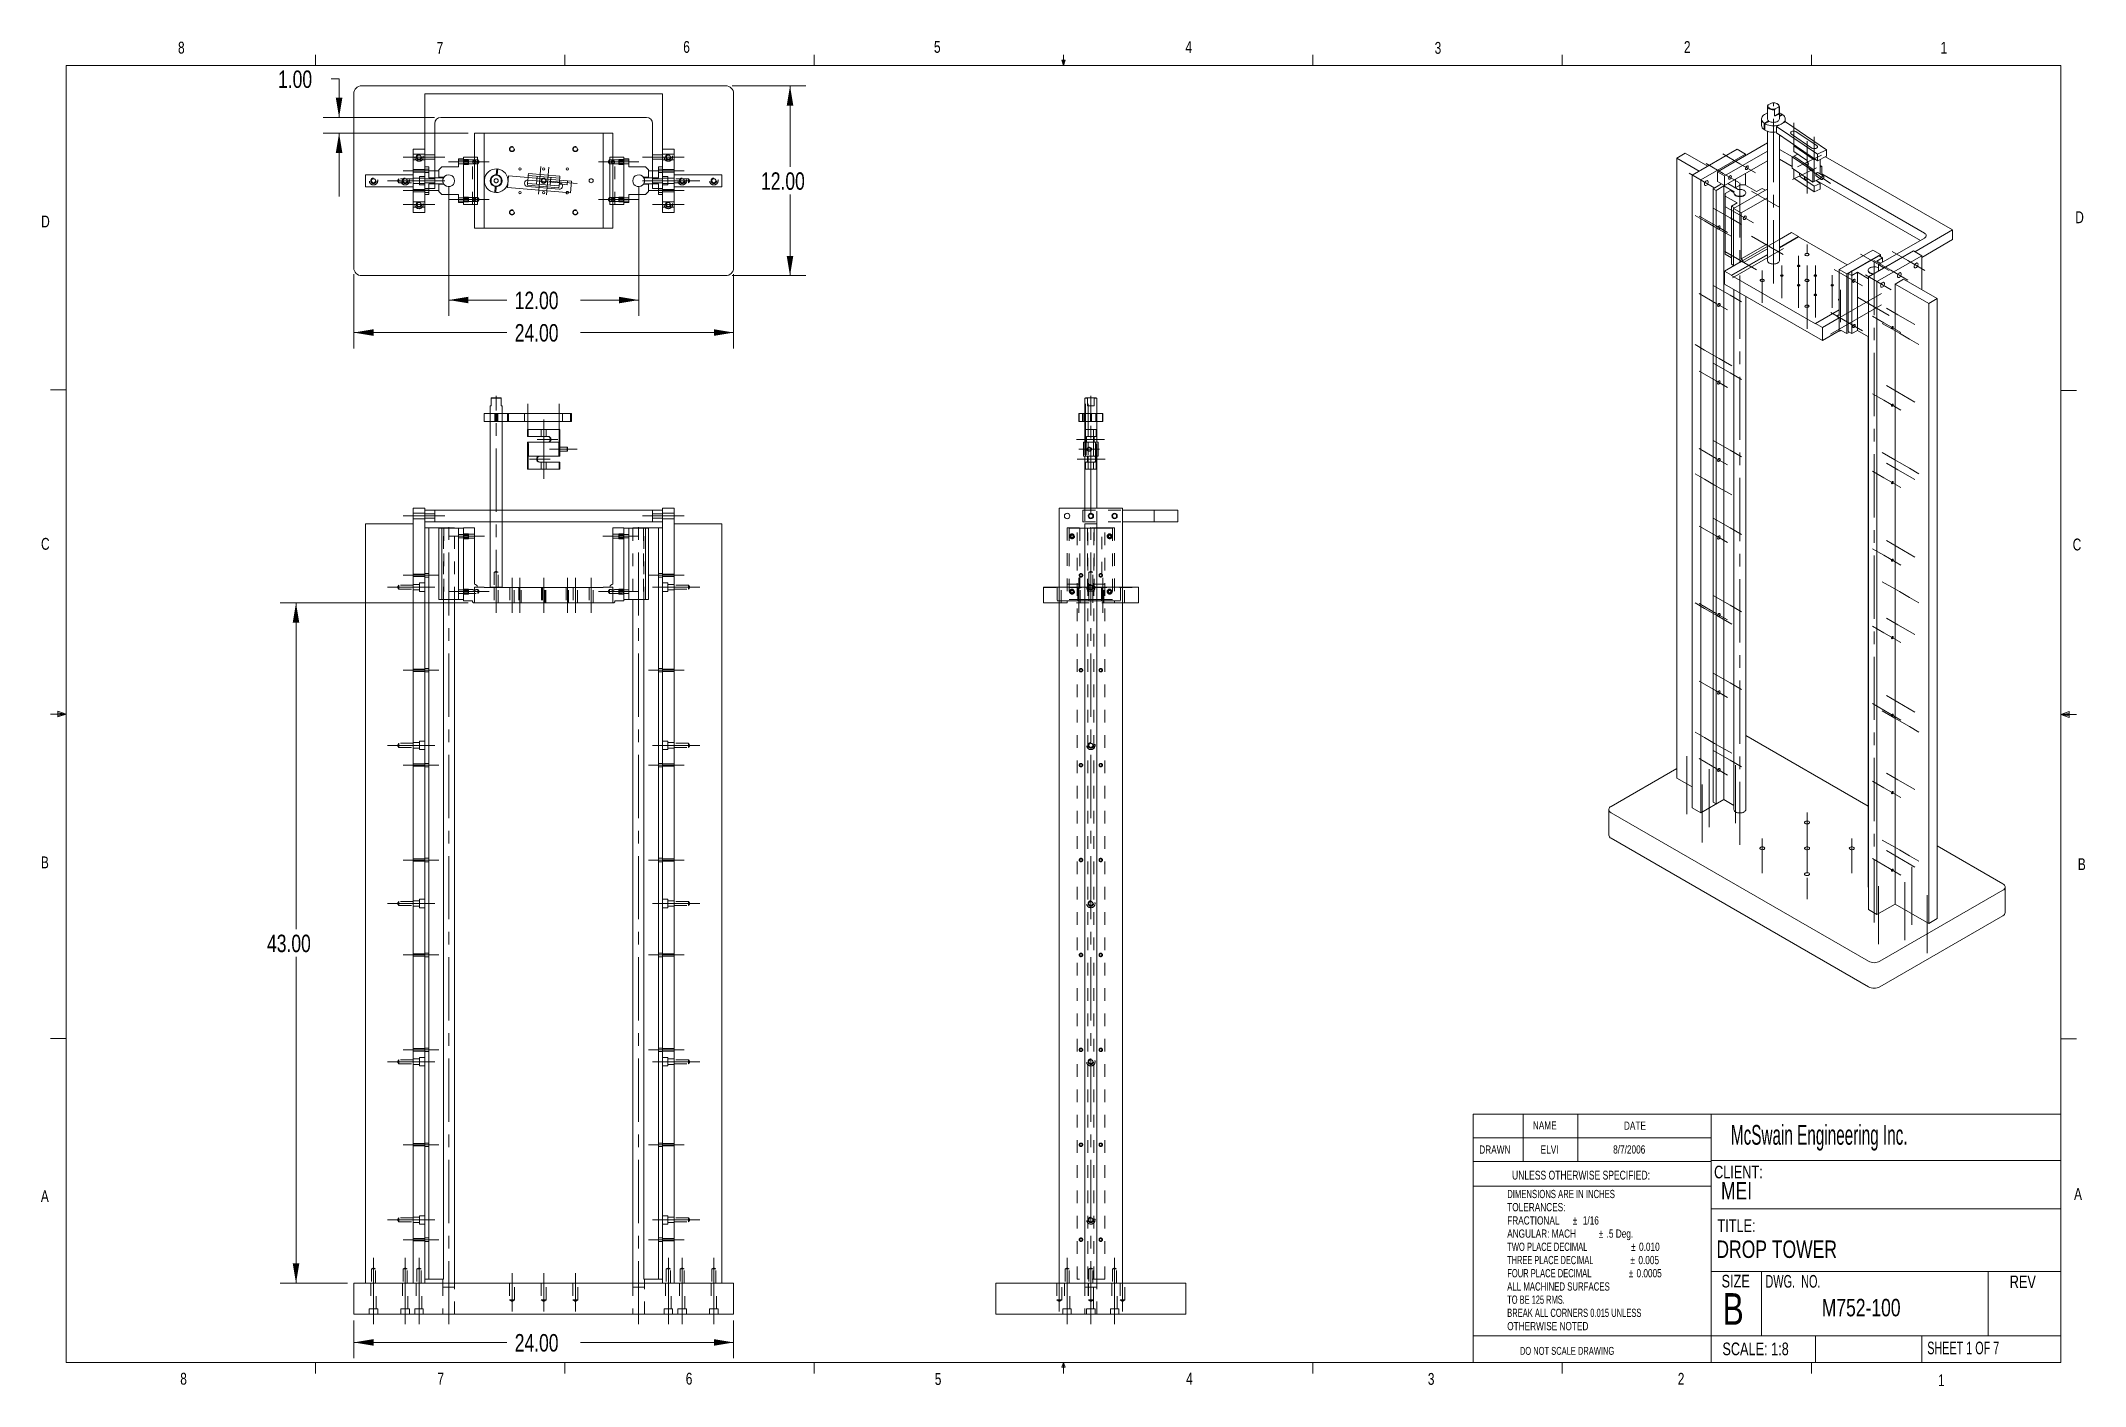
# Model space of a CAD drawing. Header units: inches. Extents: x 0.4 to 16.6, y 0.2 to 10.8.
import ezdxf

# ---------------------------------------------------------------- set-up
doc = ezdxf.new("R2010")
doc.units = ezdxf.units.IN
doc.header["$MEASUREMENT"] = 0
doc.linetypes.add('CENTERX2', pattern=[0.8, 0.5, -0.1, 0.1, -0.1])
doc.linetypes.add('HIDDEN', pattern=[0.075, 0.05, -0.025])
doc.layers.add('FORMAT', color=7, linetype='Continuous', lineweight=0)
doc.styles.add('SLDTEXTSTYLE0', font='TXT', dxfattribs={"width": 0.75})
doc.styles.add('SLDTEXTSTYLE1', font='TXT', dxfattribs={"width": 0.698864})
doc.styles.add('SLDTEXTSTYLE10', font='TXT', dxfattribs={"width": 0.6375})
doc.styles.add('SLDTEXTSTYLE11', font='TXT', dxfattribs={"width": 0.5775})
doc.styles.add('SLDTEXTSTYLE12', font='TXT', dxfattribs={"width": 0.6875})
doc.styles.add('SLDTEXTSTYLE2', font='TXT', dxfattribs={"width": 0.631579})
doc.styles.add('SLDTEXTSTYLE3', font='TXT', dxfattribs={"width": 0.671053})
doc.styles.add('SLDTEXTSTYLE4', font='TXT', dxfattribs={"width": 0.666667})
doc.styles.add('SLDTEXTSTYLE5', font='TXT', dxfattribs={"width": 0.710526})
doc.styles.add('SLDTEXTSTYLE6', font='TXT', dxfattribs={"width": 0.65625})
doc.styles.add('SLDTEXTSTYLE7', font='TXT', dxfattribs={"width": 0.685345})
doc.styles.add('SLDTEXTSTYLE8', font='TXT', dxfattribs={"width": 0.642857})
doc.styles.add('SLDTEXTSTYLE9', font='TXT', dxfattribs={"width": 0.72})
doc.dimstyles.new('SLDDIMSTYLE0', dxfattribs={"dimtxt": 0.137795, "dimasz": 0.156, "dimexe": 0, "dimexo": 0.0625, "dimgap": 0.034449, "dimtad": 0, "dimtih": 1, "dimtoh": 1, "dimlfac": 8, "dimzin": 4, "dimdsep": 46, "dimtxsty": 'SLDTEXTSTYLE0', "dimsah": 1, "dimcen": 0.09, "dimadec": 0, "dimazin": 0, "dimtfac": 1, "dimtdec": 3, "dimtofl": 0, "dimtmove": 0, "dimatfit": 3, "dimfxl": 0, "dimtolj": 1, "dimtzin": 12, "dimarcsym": 0})

msp = doc.modelspace()

# ---------------------------------------------------------------- texts
at = {"color": 7, "linetype": 'Continuous', "lineweight": 0, "attachment_point": 1}
for s, insert, char_height, style in [('8', (1.5091, 10.8304), 0.0937, 'SLDTEXTSTYLE0'), ('7', (3.551, 10.8276), 0.0937, 'SLDTEXTSTYLE0'), ('6', (5.4987, 10.8356), 0.0937, 'SLDTEXTSTYLE0'), ('5', (7.4787, 10.8362), 0.0937, 'SLDTEXTSTYLE0'), ('4', (9.4643, 10.8346), 0.0937, 'SLDTEXTSTYLE0'), ('3', (11.4327, 10.8284), 0.0937, 'SLDTEXTSTYLE0'), ('2', (13.401, 10.8351), 0.0937, 'SLDTEXTSTYLE0'), ('1', (15.4274, 10.829), 0.0937, 'SLDTEXTSTYLE0'), ('D', (0.4286, 9.4564), 0.0937, 'SLDTEXTSTYLE0'), ('D', (16.4913, 9.4899), 0.0937, 'SLDTEXTSTYLE0'), ('C', (0.4273, 6.9092), 0.0937, 'SLDTEXTSTYLE0'), ('C', (16.4712, 6.904), 0.0937, 'SLDTEXTSTYLE0'), ('B', (0.4264, 4.3921), 0.0937, 'SLDTEXTSTYLE0'), ('B', (16.5115, 4.378), 0.0937, 'SLDTEXTSTYLE0'), ('NAME', (12.2079, 2.2996), 0.065, 'SLDTEXTSTYLE0'), ('DATE', (12.9272, 2.2971), 0.065, 'SLDTEXTSTYLE0'), ('DRAWN', (11.785, 2.1081), 0.065, 'SLDTEXTSTYLE0'), ('ELVI', (12.2699, 2.109), 0.065, 'SLDTEXTSTYLE0'), ('8/7/2006', (12.8423, 2.1093), 0.065, 'SLDTEXTSTYLE0'), ('CLIENT:', (13.6393, 1.9485), 0.1, 'SLDTEXTSTYLE0'), ('UNLESS OTHERWISE SPECIFIED:', (12.0436, 1.9089), 0.07, 'SLDTEXTSTYLE9'), ('MEI', (13.6938, 1.8196), 0.1378, 'SLDTEXTSTYLE0'), ('A', (0.426, 1.7548), 0.0937, 'SLDTEXTSTYLE0'), ('A', (16.4821, 1.7715), 0.0937, 'SLDTEXTSTYLE0'), ('TITLE:', (13.6658, 1.5253), 0.1, 'SLDTEXTSTYLE0'), ('DROP TOWER', (13.6576, 1.3574), 0.1378, 'SLDTEXTSTYLE0'), ('SIZE', (13.6983, 1.0861), 0.1, 'SLDTEXTSTYLE0'), ('DWG.  NO.', (14.0448, 1.0847), 0.1, 'SLDTEXTSTYLE8'), ('REV', (15.9741, 1.0808), 0.1, 'SLDTEXTSTYLE0'), ('B', (13.7062, 0.9413), 0.25, 'SLDTEXTSTYLE0'), ('M752-100', (14.4896, 0.8961), 0.1378, 'SLDTEXTSTYLE0'), ('DO NOT SCALE DRAWING', (12.1058, 0.5165), 0.0625, 'SLDTEXTSTYLE12'), ('SCALE: 1:8', (13.7049, 0.5509), 0.1, 'SLDTEXTSTYLE0'), ('SHEET 1 OF 7', (15.3227, 0.5583), 0.1, 'SLDTEXTSTYLE10'), ('8', (1.5268, 0.3119), 0.0937, 'SLDTEXTSTYLE0'), ('7', (3.5574, 0.3122), 0.0937, 'SLDTEXTSTYLE0'), ('6', (5.5188, 0.3126), 0.0937, 'SLDTEXTSTYLE0'), ('5', (7.4851, 0.3095), 0.0937, 'SLDTEXTSTYLE0'), ('4', (9.4701, 0.3126), 0.0937, 'SLDTEXTSTYLE0'), ('3', (11.3788, 0.3105), 0.0937, 'SLDTEXTSTYLE0'), ('2', (13.3523, 0.3113), 0.0937, 'SLDTEXTSTYLE0'), ('1', (15.4083, 0.3003), 0.0937, 'SLDTEXTSTYLE0')]:
    msp.add_mtext(s, dxfattribs=dict(at, insert=insert, char_height=char_height, style=style))
at = {"layer": 'FORMAT', "color": 7, "insert": (13.7721, 2.2703), "char_height": 0.15625, "attachment_point": 1, "style": 'SLDTEXTSTYLE11'}
msp.add_mtext('McSwain Engineering Inc.', dxfattribs=at)

# ---------------------------------------------------------------- blocks, each defined once
blk = doc.blocks.new('SW_NOTE_0')
at = {"color": 7, "linetype": 'Continuous', "lineweight": 0, "char_height": 0.065, "attachment_point": 1}
for s, insert, style in [('DIMENSIONS ARE IN INCHES', (0, 0.083), 'SLDTEXTSTYLE1'), ('TOLERANCES:', (0, -0.021), 'SLDTEXTSTYLE0'), ('FRACTIONAL', (0, -0.126), 'SLDTEXTSTYLE0'), ('%%p', (0.518, -0.126), 'SLDTEXTSTYLE0'), (' 1/16', (0.579, -0.126), 'SLDTEXTSTYLE0'), ('ANGULAR: MACH', (0, -0.23), 'SLDTEXTSTYLE0'), ('%%p', (0.723, -0.23), 'SLDTEXTSTYLE0'), ('.5 Deg.', (0.785, -0.23), 'SLDTEXTSTYLE0'), ('TWO PLACE DECIMAL    ', (0, -0.334), 'SLDTEXTSTYLE2'), ('THREE PLACE DECIMAL  ', (0, -0.439), 'SLDTEXTSTYLE3'), ('%%p', (0.974, -0.439), 'SLDTEXTSTYLE0'), ('%%p', (0.979, -0.334), 'SLDTEXTSTYLE0'), ('0.005', (1.036, -0.439), 'SLDTEXTSTYLE0'), ('0.010', (1.041, -0.334), 'SLDTEXTSTYLE0'), ('FOUR PLACE DECIMAL  ', (0, -0.543), 'SLDTEXTSTYLE4'), ('%%p', (0.959, -0.543), 'SLDTEXTSTYLE0'), ('0.0005', (1.021, -0.543), 'SLDTEXTSTYLE0'), ('ALL MACHINED SURFACES', (0, -0.648), 'SLDTEXTSTYLE5'), ('TO BE 125 RMS.', (0, -0.752), 'SLDTEXTSTYLE6'), ('OTHERWISE NOTED', (0, -0.961), 'SLDTEXTSTYLE0'), ('BREAK ALL CORNERS 0.015 UNLESS ', (0, -0.856), 'SLDTEXTSTYLE7')]:
    blk.add_mtext(s, dxfattribs=dict(at, insert=insert, style=style))
blk = doc.blocks.new('*D2')
at = {"color": 7, "linetype": 'Continuous', "lineweight": 0}
for p, q in [((2.897, 0.724), (2.897, 0.427)), ((5.897, 0.724), (5.897, 0.427)), ((2.897, 0.552), (4.105, 0.552)), ((5.897, 0.552), (4.688, 0.552))]:
    blk.add_line(p, q, dxfattribs=at)
for points in [[(2.897, 0.552), (3.053, 0.526), (3.053, 0.578)], [(5.897, 0.552), (5.741, 0.578), (5.741, 0.526)]]:
    blk.add_solid(points, dxfattribs=at)
at = {"color": 7, "linetype": 'Continuous', "lineweight": 0, "insert": (4.168, 0.618), "char_height": 0.1378, "attachment_point": 1, "style": 'SLDTEXTSTYLE0'}
blk.add_mtext('24.00', dxfattribs=at)
blk = doc.blocks.new('*D3')
at = {"color": 7, "linetype": 'Continuous', "lineweight": 0}
for p, q in [((3.8, 6.395), (2.316, 6.395)), ((2.441, 6.395), (2.441, 3.817)), ((2.441, 1.02), (2.441, 3.598)), ((2.847, 1.02), (2.316, 1.02))]:
    blk.add_line(p, q, dxfattribs=at)
for points in [[(2.441, 6.395), (2.415, 6.239), (2.467, 6.239)], [(2.441, 1.02), (2.467, 1.176), (2.415, 1.176)]]:
    blk.add_solid(points, dxfattribs=at)
at = {"color": 7, "linetype": 'Continuous', "lineweight": 0, "insert": (2.212, 3.774), "char_height": 0.1378, "attachment_point": 1, "style": 'SLDTEXTSTYLE0'}
blk.add_mtext('43.00', dxfattribs=at)
blk = doc.blocks.new('*D4')
at = {"color": 7, "linetype": 'Continuous', "lineweight": 0}
for p, q in [((5.884, 10.482), (6.467, 10.482)), ((6.342, 10.482), (6.342, 9.841)), ((6.342, 8.982), (6.342, 9.622)), ((5.884, 8.982), (6.467, 8.982))]:
    blk.add_line(p, q, dxfattribs=at)
for points in [[(6.342, 10.482), (6.316, 10.326), (6.368, 10.326)], [(6.342, 8.982), (6.368, 9.138), (6.316, 9.138)]]:
    blk.add_solid(points, dxfattribs=at)
at = {"color": 7, "linetype": 'Continuous', "lineweight": 0, "insert": (6.113, 9.798), "char_height": 0.1378, "attachment_point": 1, "style": 'SLDTEXTSTYLE0'}
blk.add_mtext('12.00', dxfattribs=at)
blk = doc.blocks.new('*D5')
at = {"color": 7, "linetype": 'Continuous', "lineweight": 0}
for p, q in [((2.897, 8.994), (2.897, 8.407)), ((5.897, 8.994), (5.897, 8.407)), ((2.897, 8.532), (4.105, 8.532)), ((5.897, 8.532), (4.688, 8.532))]:
    blk.add_line(p, q, dxfattribs=at)
for points in [[(2.897, 8.532), (3.053, 8.506), (3.053, 8.558)], [(5.897, 8.532), (5.741, 8.558), (5.741, 8.506)]]:
    blk.add_solid(points, dxfattribs=at)
at = {"color": 7, "linetype": 'Continuous', "lineweight": 0, "insert": (4.168, 8.599), "char_height": 0.1378, "attachment_point": 1, "style": 'SLDTEXTSTYLE0'}
blk.add_mtext('24.00', dxfattribs=at)
blk = doc.blocks.new('*D6')
at = {"color": 7, "linetype": 'Continuous', "lineweight": 0}
for p, q in [((3.647, 9.682), (3.647, 8.664)), ((5.147, 9.682), (5.147, 8.664)), ((3.647, 8.789), (4.105, 8.789)), ((5.147, 8.789), (4.688, 8.789))]:
    blk.add_line(p, q, dxfattribs=at)
for points in [[(3.647, 8.789), (3.803, 8.763), (3.803, 8.815)], [(5.147, 8.789), (4.991, 8.815), (4.991, 8.763)]]:
    blk.add_solid(points, dxfattribs=at)
at = {"color": 7, "linetype": 'Continuous', "lineweight": 0, "insert": (4.168, 8.855), "char_height": 0.1378, "attachment_point": 1, "style": 'SLDTEXTSTYLE0'}
blk.add_mtext('12.00', dxfattribs=at)
blk = doc.blocks.new('*D7')
at = {"color": 7, "linetype": 'Continuous', "lineweight": 0}
for p, q in [((2.718, 10.536), (2.781, 10.536)), ((2.781, 10.536), (2.781, 10.232)), ((3.534, 10.232), (2.656, 10.232)), ((3.8, 10.107), (2.656, 10.107)), ((2.781, 10.107), (2.781, 9.607))]:
    blk.add_line(p, q, dxfattribs=at)
for points in [[(2.781, 10.232), (2.807, 10.388), (2.755, 10.388)], [(2.781, 10.107), (2.755, 9.951), (2.807, 9.951)]]:
    blk.add_solid(points, dxfattribs=at)
at = {"color": 7, "linetype": 'Continuous', "lineweight": 0, "insert": (2.299, 10.603), "char_height": 0.1378, "attachment_point": 1, "style": 'SLDTEXTSTYLE0'}
blk.add_mtext('1.00', dxfattribs=at)

# ---------------------------------------------------------------- dimensions: what is measured, and where the dimension line sits
at = {"color": 7, "linetype": 'Continuous', "lineweight": 0}
for base, p1, p2, angle, picture, middle in [((2.7807, 10.1067), (3.5842, 10.2317), (3.8498, 10.1067), 90, '*D7', (2.7807, 10.5364)), ((6.3421, 10.4817), (5.8342, 8.9817), (5.8342, 10.4817), 90, '*D4', (6.3421, 9.7317)), ((2.4413, 6.3952), (2.8967, 1.0202), (3.8498, 6.3952), 90, '*D3', (2.4413, 3.7077)), ((5.8967, 0.5518), (2.8967, 0.7741), (5.8967, 0.7741), 0, '*D2', (4.3967, 0.5518))]:
    dim = msp.add_linear_dim(base=base, p1=p1, p2=p2, angle=angle, dimstyle='SLDDIMSTYLE0', override={"dimtxt": 0.137795, "dimasz": 0.156, "dimexe": 0.125, "dimexo": 0.05, "dimgap": 0.06, "dimtad": 0, "dimtih": 1, "dimtoh": 1, "dimlfac": 8, "dimzin": 4, "dimtzin": 12}, dxfattribs=at)
    dim.commit()
    dim.dimension.update_dxf_attribs({"geometry": picture, "text_midpoint": middle, "dimtype": 160})
for base, p1, p2, picture, middle in [((5.1467, 8.7886), (3.6467, 9.7317), (5.1467, 9.7317), '*D6', (4.3967, 8.7886)), ((2.8967, 8.5323), (5.8967, 9.0442), (2.8967, 9.0442), '*D5', (4.3967, 8.5323))]:
    dim = msp.add_linear_dim(base=base, p1=p1, p2=p2, dimstyle='SLDDIMSTYLE0', override={"dimtxt": 0.137795, "dimasz": 0.156, "dimexe": 0.125, "dimexo": 0.05, "dimgap": 0.06, "dimtad": 0, "dimtih": 1, "dimtoh": 1, "dimlfac": 8, "dimzin": 4, "dimtzin": 12}, dxfattribs=at)
    dim.commit()
    dim.dimension.update_dxf_attribs({"geometry": picture, "text_midpoint": middle, "dimtype": 160})

# ---------------------------------------------------------------- linework, layer by layer
at = {"color": 7, "linetype": 'Continuous', "lineweight": 0}
for p, q in [((2.5948, 10.6421), (2.5948, 10.7269)), ((4.5635, 10.6421), (4.5635, 10.7269)), ((6.5323, 10.6421), (6.5323, 10.7269)), ((8.501, 10.6421), (8.4878, 10.684)), ((8.5136, 10.684), (8.4878, 10.684)), ((8.494, 10.684), (8.501, 10.6421)), ((8.501, 10.6421), (8.501, 10.7269)), ((8.501, 10.6421), (8.5136, 10.684)), ((8.5059, 10.684), (8.501, 10.6421)), ((10.4698, 10.6421), (10.4698, 10.7269)), ((12.4385, 10.6421), (12.4385, 10.7269)), ((14.4073, 10.6421), (14.4073, 10.7269)), ((0.6263, 10.6421), (16.3763, 10.6421)), ((0.6263, 10.6421), (0.6263, 0.3921)), ((16.3763, 0.3921), (16.3763, 10.6421)), ((0.6263, 8.0796), (0.5013, 8.0796)), ((16.3763, 8.0753), (16.5013, 8.0753)), ((0.6263, 5.5171), (0.5013, 5.5171)), ((0.5591, 5.5411), (0.5591, 5.4945)), ((0.6263, 5.5171), (0.5591, 5.5411)), ((0.6263, 5.5171), (0.5591, 5.5261)), ((0.6263, 5.5171), (0.5591, 5.5068)), ((0.6263, 5.5171), (0.5591, 5.4945)), ((16.3763, 5.5128), (16.4434, 5.5368)), ((16.3763, 5.5128), (16.4434, 5.5218)), ((16.3763, 5.5128), (16.5013, 5.5128)), ((16.3763, 5.5128), (16.4434, 5.4902)), ((16.3763, 5.5128), (16.4434, 5.5025)), ((16.4434, 5.5368), (16.4434, 5.4902)), ((0.6263, 2.9546), (0.5013, 2.9546)), ((16.3763, 2.9503), (16.5013, 2.9503)), ((11.737, 2.3564), (11.737, 0.3921)), ((11.737, 2.3564), (16.3763, 2.3564)), ((12.1322, 2.3564), (12.1322, 1.9814)), ((12.5633, 2.3564), (12.5633, 1.9814)), ((13.6175, 2.3564), (13.6175, 0.3921)), ((11.737, 2.1689), (13.6175, 2.1689)), ((11.737, 1.9814), (13.6175, 1.9814)), ((13.6175, 1.9893), (16.3763, 1.9893)), ((13.6175, 1.7879), (11.737, 1.7879)), ((13.6175, 1.6072), (16.3763, 1.6072)), ((13.6175, 1.1119), (16.3763, 1.1119)), ((14.0131, 1.1119), (14.0131, 0.605)), ((15.8043, 1.1119), (15.8043, 0.605)), ((13.6175, 0.605), (11.737, 0.605)), ((13.6175, 0.605), (16.3763, 0.605)), ((14.4407, 0.605), (14.4407, 0.3921)), ((15.2799, 0.605), (15.2799, 0.3921)), ((16.3763, 0.3921), (0.6263, 0.3921)), ((2.5948, 0.3921), (2.5948, 0.3073)), ((4.5635, 0.3921), (4.5635, 0.3073)), ((6.5323, 0.3921), (6.5323, 0.3073)), ((8.4878, 0.3575), (8.501, 0.3921)), ((8.5136, 0.3575), (8.4878, 0.3575)), ((8.501, 0.3921), (8.501, 0.3073)), ((8.501, 0.3921), (8.5136, 0.3575)), ((10.4698, 0.3921), (10.4698, 0.3073)), ((12.4385, 0.3921), (12.4385, 0.3073)), ((14.4073, 0.3921), (14.4073, 0.3073))]:
    msp.add_line(p, q, dxfattribs=at)
at = {"color": 7, "linetype": 'Continuous', "lineweight": 15}
for p, q in [((2.8967, 10.4192), (2.8967, 9.0442)), ((5.8342, 10.4817), (2.9592, 10.4817)), ((5.3342, 10.4192), (3.4592, 10.4192)), ((3.4592, 10.4192), (3.4592, 9.9817)), ((5.3342, 9.9817), (5.3342, 10.4192)), ((5.8967, 9.0442), (5.8967, 10.4192)), ((14.0676, 10.3308), (14.0929, 10.3454)), ((14.141, 10.3381), (14.1383, 10.3397)), ((3.5373, 9.6692), (3.5373, 10.1848)), ((3.5842, 10.2317), (5.2092, 10.2317)), ((5.2561, 10.1848), (5.2561, 9.6692)), ((14.0141, 10.2201), (14.0141, 10.1691)), ((14.0338, 10.1869), (14.0697, 10.2044)), ((14.0338, 10.1869), (14.0338, 10.1359)), ((14.0747, 10.201), (14.0389, 10.1835)), ((14.0389, 10.1835), (14.0389, 10.1324)), ((14.061, 10.319), (14.061, 10.2201)), ((14.0619, 10.3243), (14.0676, 10.3308)), ((14.0697, 10.2044), (14.0697, 10.1985)), ((14.1228, 10.2989), (14.1172, 10.2924)), ((14.1172, 10.2446), (14.1172, 10.2924)), ((14.1538, 10.2658), (14.1172, 10.2446)), ((14.1482, 10.3135), (14.1228, 10.2989)), ((14.2042, 10.1962), (14.1326, 10.1613)), ((14.1538, 10.3136), (14.1482, 10.3135)), ((14.1538, 10.2658), (14.1538, 10.3136)), ((14.1548, 10.2201), (14.1548, 10.319)), ((14.1548, 10.2459), (14.1769, 10.2567)), ((14.1819, 10.2533), (14.1548, 10.24)), ((14.1769, 10.2567), (14.1769, 10.2508)), ((14.2016, 10.195), (14.2016, 10.2201)), ((14.5271, 9.9758), (14.2042, 10.1962)), ((3.9279, 10.1067), (3.8498, 10.1067)), ((3.8498, 10.1067), (3.8498, 9.9192)), ((3.9279, 10.1067), (3.9279, 9.3567)), ((4.8654, 10.1067), (3.9279, 10.1067)), ((4.8654, 9.3567), (4.8654, 10.1067)), ((4.9436, 10.1067), (4.8654, 10.1067)), ((4.9436, 9.9192), (4.9436, 10.1067)), ((14.061, 10.0303), (13.6659, 9.8022)), ((14.0338, 10.1359), (14.0389, 10.1383)), ((14.061, 10.1222), (14.061, 9.1005)), ((14.1326, 10.1613), (14.4555, 9.9409)), ((14.1326, 10.1103), (14.1326, 10.1613)), ((14.1326, 10.1103), (14.4555, 9.8899)), ((14.1548, 9.1005), (14.1548, 10.0952)), ((14.1633, 10.0893), (14.1548, 10.0844)), ((14.2499, 10.1004), (14.4114, 9.9902)), ((14.2763, 10.0122), (14.2685, 10.0084)), ((14.4501, 10.0092), (14.2887, 10.1194)), ((3.4592, 9.9817), (3.3654, 9.9817)), ((3.3654, 9.9817), (3.3654, 9.4817)), ((3.4592, 9.9817), (3.4592, 9.4817)), ((3.7639, 9.9036), (3.7248, 9.9036)), ((3.7248, 9.9036), (3.7248, 9.8411)), ((3.8498, 9.9192), (3.7639, 9.9192)), ((3.7639, 9.9192), (3.7639, 9.5442)), ((3.8498, 9.5442), (3.8498, 9.9192)), ((3.8732, 9.9192), (3.8498, 9.9192)), ((3.8732, 9.9192), (3.8732, 9.5442)), ((4.9201, 9.5442), (4.9201, 9.9192)), ((4.9436, 9.9192), (4.9201, 9.9192)), ((5.0295, 9.9192), (4.9436, 9.9192)), ((4.9436, 9.9192), (4.9436, 9.5442)), ((5.0295, 9.5442), (5.0295, 9.9192)), ((5.0686, 9.9036), (5.0295, 9.9036)), ((5.0686, 9.8411), (5.0686, 9.9036)), ((5.3342, 9.4817), (5.3342, 9.9817)), ((5.3342, 9.9817), (5.4279, 9.9817)), ((5.4279, 9.4817), (5.4279, 9.9817)), ((13.4118, 9.9489), (13.3455, 9.9106)), ((13.3455, 5.0114), (13.3455, 9.9106)), ((13.3455, 9.9106), (13.5223, 9.8086)), ((13.4118, 9.9489), (13.5886, 9.8469)), ((13.8206, 9.9808), (13.4671, 9.7767)), ((13.8869, 9.9425), (13.5334, 9.7384)), ((13.7212, 9.7703), (14.061, 9.9665)), ((13.7212, 9.6938), (14.061, 9.89)), ((13.8869, 9.9425), (13.8206, 9.9808)), ((13.8869, 9.9298), (13.8869, 9.9425)), ((14.1548, 9.9793), (14.2573, 9.92)), ((14.1548, 9.9027), (14.2565, 9.844)), ((14.2565, 9.9196), (14.2685, 9.9255)), ((14.418, 9.8094), (14.2565, 9.9196)), ((14.2565, 9.9196), (14.2565, 9.8303)), ((14.2685, 9.9637), (14.2685, 10.0084)), ((14.2685, 10.0084), (14.4299, 9.8982)), ((14.3694, 9.8949), (14.2685, 9.9637)), ((14.3012, 9.9414), (14.2685, 9.9255)), ((14.2685, 9.9255), (14.3694, 9.8566)), ((14.4299, 9.8153), (14.2685, 9.9255)), ((14.4377, 9.902), (14.4299, 9.8982)), ((14.4299, 9.8982), (14.4299, 9.726)), ((14.4555, 9.9409), (14.5271, 9.9758)), ((14.4555, 9.8899), (14.4555, 9.9409)), ((14.4555, 9.8899), (14.5271, 9.9248)), ((14.4776, 9.9007), (14.4776, 9.7849)), ((14.4776, 9.8525), (14.4896, 9.8444)), ((15.5221, 9.343), (14.5201, 9.9214)), ((14.5271, 9.9248), (14.5271, 9.9758)), ((2.9904, 9.7786), (2.9904, 9.6848)), ((2.9904, 9.7786), (3.3654, 9.7786)), ((3.5373, 9.7552), (3.6061, 9.7552)), ((3.6061, 9.7083), (3.5373, 9.7083)), ((3.592, 9.8411), (3.5686, 9.8177)), ((3.5686, 9.8177), (3.5686, 9.7591)), ((3.5686, 9.7591), (3.6086, 9.7591)), ((3.6086, 9.7044), (3.5686, 9.7044)), ((3.5686, 9.7044), (3.5686, 9.6458)), ((3.7248, 9.8411), (3.592, 9.8411)), ((3.9826, 9.7496), (3.9826, 9.7576)), ((3.9826, 9.7138), (3.9826, 9.7496)), ((3.9826, 9.7058), (3.9826, 9.7138)), ((4.0217, 9.7786), (4.0256, 9.8254)), ((4.0334, 9.8247), (4.0295, 9.7779)), ((4.0607, 9.7576), (4.0607, 9.7496)), ((4.0607, 9.7496), (4.0607, 9.7138)), ((4.0607, 9.7138), (4.0607, 9.7058)), ((4.119, 9.7706), (4.1112, 9.6772)), ((4.6173, 9.729), (4.119, 9.7706)), ((4.2682, 9.6954), (4.2695, 9.711)), ((4.5173, 9.6746), (4.2682, 9.6954)), ((4.2716, 9.7363), (4.2695, 9.711)), ((4.2695, 9.711), (4.5186, 9.6902)), ((4.5221, 9.7154), (4.2729, 9.7362)), ((4.2747, 9.7733), (4.2734, 9.7577)), ((4.276, 9.7888), (4.2747, 9.7733)), ((4.2747, 9.7733), (4.5239, 9.7524)), ((4.276, 9.7888), (4.5252, 9.768)), ((4.5173, 9.6746), (4.5186, 9.6902)), ((4.5208, 9.7155), (4.5186, 9.6902)), ((4.5199, 9.7057), (4.5412, 9.704)), ((4.5239, 9.7524), (4.5226, 9.7369)), ((4.5252, 9.768), (4.5239, 9.7524)), ((4.6095, 9.6355), (4.6173, 9.729)), ((5.2014, 9.8411), (5.0686, 9.8411)), ((5.1848, 9.7591), (5.2248, 9.7591)), ((5.2248, 9.7044), (5.1848, 9.7044)), ((5.1873, 9.7552), (5.2561, 9.7552)), ((5.2561, 9.7083), (5.1873, 9.7083)), ((5.2248, 9.8177), (5.2014, 9.8411)), ((5.2248, 9.7591), (5.2248, 9.8177)), ((5.2248, 9.6458), (5.2248, 9.7044)), ((5.8029, 9.7786), (5.4279, 9.7786)), ((5.8029, 9.6848), (5.8029, 9.7786)), ((13.5334, 9.7384), (13.4671, 9.7767)), ((13.4671, 9.7767), (13.4671, 4.7754)), ((13.5334, 9.7384), (13.5334, 4.7371)), ((13.6328, 9.6683), (13.6991, 9.7065)), ((13.7157, 9.6906), (13.6549, 9.6555)), ((13.6659, 9.8022), (13.7212, 9.7703)), ((13.6659, 9.8022), (13.6659, 9.7257)), ((13.6659, 9.7257), (13.7212, 9.6938)), ((13.7974, 9.6434), (13.7157, 9.6906)), ((13.7157, 4.8424), (13.7157, 9.6906)), ((13.7212, 9.7703), (13.7212, 9.6938)), ((13.8096, 9.7448), (13.7488, 9.7097)), ((13.7488, 9.7097), (13.8306, 9.6625)), ((13.8482, 9.7001), (13.8068, 9.6762)), ((13.8096, 9.7448), (13.8096, 9.7448)), ((13.8096, 9.6778), (13.8096, 9.7448)), ((13.8814, 9.7001), (13.8482, 9.7001)), ((13.9753, 9.6459), (13.8814, 9.7001)), ((13.8869, 9.697), (13.8869, 9.7894)), ((14.2565, 9.8303), (14.418, 9.7201)), ((14.2685, 9.7532), (14.2685, 9.8222)), ((14.4299, 9.643), (14.2685, 9.7532)), ((14.329, 9.7566), (14.4299, 9.6877)), ((14.418, 9.8094), (14.4299, 9.8153)), ((14.418, 9.7201), (14.418, 9.8094)), ((14.418, 9.7201), (14.4299, 9.726)), ((14.4299, 9.726), (14.4299, 9.8153)), ((14.4757, 9.7483), (14.4299, 9.726)), ((14.4776, 9.711), (14.4299, 9.6877)), ((14.4299, 9.6877), (14.4299, 9.643)), ((14.4449, 9.7333), (14.4776, 9.711)), ((14.445, 9.7694), (14.4853, 9.7418)), ((14.4467, 9.7342), (15.268, 9.2601)), ((14.5029, 9.7676), (14.4626, 9.7952)), ((14.4896, 9.8444), (14.4776, 9.8386)), ((14.4776, 9.8386), (14.4776, 9.7849)), ((14.4776, 9.711), (14.4776, 9.6663)), ((14.4896, 9.8444), (14.4896, 9.7767)), ((14.4896, 9.786), (15.3011, 9.3175)), ((2.9904, 9.6848), (3.3654, 9.6848)), ((3.4592, 9.6692), (3.5373, 9.6692)), ((3.4904, 9.6223), (3.4592, 9.6223)), ((3.4904, 9.6692), (3.4904, 9.6223)), ((3.5686, 9.6458), (3.592, 9.6223)), ((3.592, 9.6223), (3.7248, 9.6223)), ((3.7248, 9.6223), (3.7248, 9.5598)), ((3.7248, 9.5598), (3.7639, 9.5598)), ((3.7639, 9.5442), (3.8498, 9.5442)), ((3.8732, 9.5442), (3.8498, 9.5442)), ((3.8498, 9.5442), (3.8498, 9.3567)), ((4.01, 9.6387), (4.0139, 9.6855)), ((4.0217, 9.6848), (4.0178, 9.6381)), ((4.1112, 9.6772), (4.6095, 9.6355)), ((4.2687, 9.6856), (4.5178, 9.6648)), ((4.9436, 9.5442), (4.9201, 9.5442)), ((4.9436, 9.5442), (5.0295, 9.5442)), ((4.9436, 9.3567), (4.9436, 9.5442)), ((5.0295, 9.5598), (5.0686, 9.5598)), ((5.0686, 9.6223), (5.2014, 9.6223)), ((5.0686, 9.5598), (5.0686, 9.6223)), ((5.2014, 9.6223), (5.2248, 9.6458)), ((5.2561, 9.6692), (5.3342, 9.6692)), ((5.3029, 9.6223), (5.3029, 9.6692)), ((5.3342, 9.6223), (5.3029, 9.6223)), ((5.8029, 9.6848), (5.4279, 9.6848)), ((13.6549, 9.6555), (13.6328, 9.6683)), ((13.6328, 4.82), (13.6328, 9.6683)), ((13.6549, 4.8073), (13.6549, 9.6555)), ((13.7681, 9.6539), (13.7267, 9.63)), ((13.7267, 9.63), (13.7267, 9.6109)), ((13.7267, 9.6109), (13.8206, 9.5566)), ((13.7267, 9.6109), (13.7267, 9.1515)), ((13.7959, 9.6379), (13.7681, 9.6539)), ((13.8206, 9.5566), (13.7764, 9.5311)), ((13.7764, 9.5311), (13.7764, 9.0718)), ((13.7764, 9.5311), (13.8013, 9.5168)), ((14.0582, 9.6651), (13.793, 9.512)), ((13.7958, 9.6364), (13.7958, 9.6332)), ((13.8538, 9.4769), (14.061, 9.5966)), ((13.8896, 9.6332), (13.8896, 9.6364)), ((14.0195, 9.6714), (13.9753, 9.6459)), ((14.0444, 9.6571), (14.0195, 9.6714)), ((14.061, 9.6634), (14.0582, 9.6651)), ((14.4776, 9.6663), (14.4299, 9.643)), ((3.4592, 9.4817), (3.3654, 9.4817)), ((5.3342, 9.4817), (5.4279, 9.4817)), ((13.793, 9.512), (13.793, 9.0591)), ((13.793, 9.512), (13.8538, 9.4769)), ((13.8538, 9.4769), (13.8538, 9.1133)), ((3.8498, 9.3567), (3.9279, 9.3567)), ((3.9279, 9.3567), (4.8654, 9.3567)), ((4.8654, 9.3567), (4.9436, 9.3567)), ((14.061, 9.2329), (13.8538, 9.1133)), ((14.2515, 9.3238), (14.1548, 9.2679)), ((14.3068, 9.2919), (14.1548, 9.2041)), ((14.3068, 9.2887), (14.1548, 9.2009)), ((14.3068, 9.2919), (14.2515, 9.3238)), ((14.3068, 9.2887), (14.3068, 9.2919)), ((14.6906, 9.0671), (14.3068, 9.2887)), ((15.3011, 9.2792), (14.9365, 9.0687)), ((15.2238, 9.1708), (15.5221, 9.343)), ((15.279, 9.1261), (15.5221, 9.2664)), ((15.5221, 9.343), (15.5221, 9.2664)), ((13.8538, 9.0942), (13.7212, 9.0176)), ((13.7267, 9.1515), (13.7764, 9.1228)), ((14.061, 9.15), (13.7764, 8.9857)), ((14.061, 9.1468), (13.7764, 8.9825)), ((13.7764, 9.0718), (13.793, 9.0623)), ((13.8538, 9.0942), (13.8703, 9.0846)), ((14.061, 9.1947), (13.8703, 9.0846)), ((14.0747, 9.0814), (14.0775, 9.0798)), ((14.1383, 9.0798), (14.141, 9.0814)), ((14.8923, 9.1835), (14.6272, 9.0304)), ((14.6879, 8.9954), (14.9531, 9.1484)), ((14.942, 9.1389), (14.699, 8.9985)), ((14.8592, 8.9731), (15.2127, 9.1772)), ((14.9531, 9.1484), (14.8923, 9.1835)), ((14.9255, 8.9348), (15.279, 9.1389)), ((14.9255, 9.0974), (14.9697, 9.1229)), ((14.9558, 9.0799), (14.9255, 9.0974)), ((14.9365, 9.0687), (14.9807, 9.0432)), ((14.9365, 9.0687), (14.9365, 9.0177)), ((14.9697, 9.1229), (14.942, 9.1389)), ((14.9531, 9.1484), (14.9531, 9.1325)), ((14.9697, 9.1229), (14.9697, 9.0879)), ((15.2127, 9.1772), (15.279, 9.1389)), ((15.279, 9.1389), (15.279, 8.871)), ((2.9592, 8.9817), (5.8342, 8.9817)), ((13.7212, 9.0176), (13.7212, 8.9156)), ((13.7212, 9.0176), (13.7764, 8.9857)), ((13.7212, 8.9156), (14.4946, 8.4691)), ((13.7764, 8.9825), (13.7764, 8.9857)), ((13.7764, 8.9825), (14.4393, 8.5998)), ((14.6272, 9.0304), (14.6272, 8.6668)), ((14.6272, 9.0304), (14.6879, 8.9954)), ((14.6879, 8.9954), (14.6879, 8.5233)), ((14.699, 8.9985), (14.7266, 8.9826)), ((14.699, 8.9985), (14.699, 8.5392)), ((14.7266, 8.9826), (14.7708, 9.0081)), ((14.7266, 8.9826), (14.7266, 8.5233)), ((14.7708, 9.0081), (14.8592, 8.9571)), ((14.7708, 9.0081), (14.7708, 8.5488)), ((14.8565, 9.0241), (14.8565, 9.0209)), ((14.8592, 8.9731), (14.9255, 8.9348)), ((14.8592, 3.9717), (14.8592, 8.9731)), ((14.9255, 3.9335), (14.9255, 8.9348)), ((15.0691, 8.9156), (15.1354, 8.9539)), ((15.3343, 8.7626), (15.0691, 8.9156)), ((15.0691, 8.9156), (15.0691, 4.0164)), ((15.4006, 8.8008), (15.1354, 8.9539)), ((13.7958, 8.8725), (13.7958, 4.7626)), ((13.8896, 4.7626), (13.8896, 8.8183)), ((14.6269, 8.7846), (14.6272, 8.7845)), ((15.3343, 8.7626), (15.4006, 8.8008)), ((15.3343, 3.8633), (15.3343, 8.7626)), ((15.4006, 3.9016), (15.4006, 8.8008)), ((14.4393, 8.603), (14.6272, 8.7115)), ((14.4393, 8.5998), (14.4393, 8.603)), ((14.4393, 8.603), (14.4946, 8.5711)), ((14.4946, 8.5711), (14.6272, 8.6477)), ((14.4946, 8.5711), (14.4946, 8.4691)), ((14.6106, 8.6573), (14.6272, 8.6477)), ((14.6272, 8.6747), (14.6154, 8.668)), ((14.6272, 8.6477), (14.6272, 8.5456)), ((14.4946, 8.4691), (14.6272, 8.5456)), ((14.635, 8.5448), (14.6428, 8.5494)), ((14.6382, 8.552), (14.6879, 8.5233)), ((14.6879, 8.5233), (14.7073, 8.5345)), ((14.699, 8.5392), (14.7266, 8.5233)), ((14.7266, 8.5233), (14.7708, 8.5488)), ((14.7708, 8.5488), (14.8592, 8.4978)), ((14.8565, 8.4993), (14.8565, 4.1503)), ((3.9748, 7.9538), (3.9748, 7.8913)), ((3.9748, 7.9538), (3.9826, 7.9538)), ((3.9826, 8.0163), (4.0607, 8.0163)), ((3.9826, 8.0124), (3.9826, 8.0163)), ((3.9826, 7.9538), (3.9826, 8.0124)), ((4.0607, 8.0124), (3.9826, 8.0124)), ((4.0607, 8.0163), (4.0607, 8.0124)), ((4.0607, 7.9538), (4.0607, 8.0124)), ((4.0607, 7.9538), (4.0686, 7.9538)), ((4.0686, 7.8913), (4.0686, 7.9538)), ((8.6748, 8.0163), (8.6709, 8.0124)), ((8.6709, 8.0124), (8.6709, 7.8913)), ((8.6918, 8.0124), (8.6709, 8.0124)), ((8.6748, 8.0163), (8.6998, 8.0163)), ((8.6998, 8.0163), (8.6918, 8.0124)), ((8.6918, 7.9538), (8.6918, 8.0124)), ((8.6918, 7.9538), (8.7436, 7.9538)), ((8.7356, 8.0163), (8.6998, 8.0163)), ((8.7436, 8.0124), (8.7356, 8.0163)), ((8.7356, 8.0163), (8.7607, 8.0163)), ((8.7436, 7.9538), (8.7436, 8.0124)), ((8.7646, 8.0124), (8.7436, 8.0124)), ((8.7646, 8.0124), (8.7607, 8.0163)), ((8.7646, 7.8913), (8.7646, 8.0124)), ((3.9279, 7.8913), (3.9279, 7.8288)), ((3.9279, 7.8913), (4.01, 7.8913)), ((3.9279, 7.8288), (4.01, 7.8288)), ((3.9748, 7.8288), (3.9748, 6.5202)), ((4.01, 7.8913), (4.01, 7.8288)), ((4.01, 7.8913), (4.0139, 7.8913)), ((4.01, 7.8288), (4.0139, 7.8288)), ((4.0139, 7.8913), (4.0139, 7.8288)), ((4.0178, 7.8913), (4.0178, 7.8288)), ((4.0178, 7.8913), (4.1112, 7.8913)), ((4.0178, 7.8288), (4.1112, 7.8288)), ((4.0686, 6.5202), (4.0686, 7.8288)), ((4.1112, 7.8288), (4.1112, 7.8913)), ((4.1112, 7.8913), (4.6095, 7.8913)), ((4.1112, 7.8288), (4.6095, 7.8288)), ((4.2695, 7.7116), (4.2695, 7.7663)), ((4.2695, 7.7663), (4.5186, 7.7663)), ((4.5239, 7.7663), (4.5186, 7.7663)), ((4.5186, 7.7663), (4.5186, 7.5553)), ((4.5239, 7.7663), (4.5239, 7.6256)), ((4.6095, 7.8288), (4.6095, 7.8913)), ((4.6095, 7.8913), (4.6173, 7.8913)), ((4.6095, 7.8288), (4.6173, 7.8288)), ((4.6173, 7.8288), (4.6173, 7.8913)), ((8.6215, 7.8288), (8.6215, 7.8913)), ((8.6215, 7.8913), (8.715, 7.8913)), ((8.6215, 7.8288), (8.715, 7.8288)), ((8.6709, 7.8288), (8.6709, 7.6647)), ((8.7385, 7.7663), (8.6762, 7.7663)), ((8.6762, 7.7663), (8.6762, 7.5553)), ((8.715, 7.8288), (8.715, 7.8913)), ((8.715, 7.8913), (8.7566, 7.8913)), ((8.715, 7.8288), (8.7566, 7.8288)), ((8.7385, 7.7663), (8.7385, 7.5553)), ((8.7593, 7.7663), (8.7385, 7.7663)), ((8.7566, 7.8913), (8.8107, 7.8913)), ((8.7566, 7.8288), (8.7566, 7.8913)), ((8.7566, 7.8288), (8.8107, 7.8288)), ((8.7593, 7.7116), (8.7593, 7.7663)), ((8.7646, 7.6647), (8.7646, 7.8288)), ((8.8107, 7.8913), (8.8114, 7.8913)), ((8.8107, 7.8913), (8.8107, 7.8288)), ((8.8107, 7.8288), (8.8114, 7.8288)), ((8.8114, 7.8913), (8.8114, 7.8288)), ((8.8114, 7.8913), (8.8115, 7.8913)), ((8.8114, 7.8288), (8.8115, 7.8288)), ((8.8115, 7.8288), (8.8115, 7.8913)), ((4.2682, 7.6647), (4.2682, 7.5553)), ((4.5173, 7.6647), (4.2682, 7.6647)), ((4.4252, 7.7116), (4.2695, 7.7116)), ((4.5173, 7.5553), (4.5173, 7.6647)), ((4.5173, 7.6647), (4.5186, 7.6647)), ((4.5186, 7.5553), (4.5186, 7.6647)), ((4.5835, 7.6256), (4.5212, 7.6256)), ((4.5212, 7.5944), (4.5835, 7.5944)), ((4.5252, 7.6647), (4.5239, 7.6647)), ((4.5239, 7.6647), (4.5239, 7.6256)), ((4.5239, 7.5944), (4.5239, 7.5553)), ((4.5239, 7.5944), (4.5239, 7.5553)), ((4.5252, 7.6647), (4.5252, 7.6256)), ((4.5252, 7.5944), (4.5252, 7.5553)), ((8.6606, 7.5553), (8.6606, 7.6647)), ((8.6606, 7.6647), (8.6762, 7.6647)), ((8.6762, 7.5553), (8.6762, 7.6647)), ((8.7073, 7.6256), (8.7021, 7.6256)), ((8.7021, 7.5944), (8.7073, 7.5944)), ((8.754, 7.6647), (8.7385, 7.6647)), ((8.7385, 7.6647), (8.7385, 7.5553)), ((8.7463, 7.7116), (8.7593, 7.7116)), ((8.754, 7.6647), (8.754, 7.5553)), ((8.7749, 7.6647), (8.754, 7.6647)), ((8.7749, 7.5553), (8.7749, 7.6647)), ((4.2682, 7.5553), (4.5173, 7.5553)), ((4.2695, 7.4538), (4.2695, 7.5553)), ((4.5186, 7.4538), (4.2695, 7.4538)), ((4.3629, 7.5085), (4.5186, 7.5085)), ((4.5173, 7.5553), (4.5186, 7.5553)), ((4.5239, 7.5553), (4.5186, 7.5553)), ((4.5186, 7.5085), (4.5186, 7.4538)), ((4.5239, 7.5085), (4.5186, 7.5085)), ((4.5239, 7.4538), (4.5186, 7.4538)), ((4.5252, 7.5553), (4.5239, 7.5553)), ((4.5239, 7.5085), (4.5239, 7.4538)), ((8.6606, 7.5553), (8.6762, 7.5553)), ((8.6709, 7.5553), (8.6709, 7.1452)), ((8.7385, 7.5553), (8.6762, 7.5553)), ((8.7385, 7.5085), (8.6762, 7.5085)), ((8.6762, 7.5085), (8.6762, 7.4538)), ((8.7385, 7.4538), (8.6762, 7.4538)), ((8.754, 7.5553), (8.7385, 7.5553)), ((8.7385, 7.5085), (8.7385, 7.4538)), ((8.7515, 7.5085), (8.7385, 7.5085)), ((8.7385, 7.4538), (8.7593, 7.4538)), ((8.754, 7.5553), (8.7749, 7.5553)), ((8.7593, 7.4538), (8.7593, 7.5553)), ((8.7646, 7.1452), (8.7646, 7.5553)), ((3.4592, 7.1452), (3.3654, 7.1452)), ((3.3654, 7.1452), (3.3654, 1.0202)), ((3.4592, 7.1452), (3.4592, 1.0202)), ((3.4592, 7.1296), (3.5373, 7.1296)), ((3.5373, 7.1296), (3.5373, 7.0358)), ((3.5373, 7.1296), (3.5842, 7.1296)), ((3.5842, 7.1296), (3.9748, 7.1296)), ((4.0686, 7.1296), (5.2092, 7.1296)), ((5.2092, 7.1296), (5.2561, 7.1296)), ((5.2561, 7.1296), (5.2561, 7.0358)), ((5.2561, 7.1296), (5.3342, 7.1296)), ((5.3342, 7.1452), (5.4279, 7.1452)), ((5.3342, 1.0202), (5.3342, 7.1452)), ((5.4279, 1.0202), (5.4279, 7.1452)), ((8.4677, 1.0202), (8.4677, 7.1452)), ((8.4677, 7.1452), (8.9677, 7.1452)), ((8.9677, 7.1452), (8.9677, 1.0202)), ((8.9677, 7.1296), (9.4052, 7.1296)), ((9.4052, 7.1296), (9.4052, 7.0358)), ((2.9904, 1.0202), (2.9904, 7.0202)), ((2.9904, 7.0202), (3.3654, 7.0202)), ((3.4592, 7.0358), (3.5373, 7.0358)), ((3.4904, 6.9889), (3.4592, 6.9889)), ((3.4904, 1.0514), (3.4904, 6.9889)), ((3.6061, 6.9889), (3.4904, 6.9889)), ((3.5842, 7.0358), (3.5373, 7.0358)), ((3.5686, 6.4225), (3.5686, 6.985)), ((3.5686, 6.985), (3.592, 6.985)), ((3.5842, 7.0358), (3.9748, 7.0358)), ((3.592, 6.985), (3.592, 6.4225)), ((3.592, 6.985), (3.7248, 6.985)), ((3.6061, 6.985), (3.6061, 6.9889)), ((3.6936, 6.9889), (3.6061, 6.9889)), ((3.6936, 6.985), (3.6936, 6.9889)), ((3.7248, 6.985), (3.7248, 6.4225)), ((3.7248, 6.985), (3.7639, 6.985)), ((3.7639, 6.9889), (3.7639, 6.4108)), ((3.7639, 6.9889), (3.8498, 6.9889)), ((3.8498, 6.9889), (3.8498, 6.5436)), ((4.0686, 7.0358), (5.2092, 7.0358)), ((4.9436, 6.9889), (5.0295, 6.9889)), ((4.9436, 6.9889), (4.9436, 6.5436)), ((5.0295, 6.9889), (5.0295, 6.4108)), ((5.0295, 6.985), (5.0686, 6.985)), ((5.0686, 6.985), (5.0686, 6.4225)), ((5.0686, 6.985), (5.2014, 6.985)), ((5.0998, 6.9889), (5.0998, 6.985)), ((5.1873, 6.9889), (5.0998, 6.9889)), ((5.1873, 6.985), (5.1873, 6.9889)), ((5.3029, 6.9889), (5.1873, 6.9889)), ((5.2014, 6.4225), (5.2014, 6.985)), ((5.2014, 6.985), (5.2248, 6.985)), ((5.2561, 7.0358), (5.2092, 7.0358)), ((5.2248, 6.985), (5.2248, 6.4225)), ((5.2561, 7.0358), (5.3342, 7.0358)), ((5.3029, 1.0514), (5.3029, 6.9889)), ((5.3342, 6.9889), (5.3029, 6.9889)), ((5.8029, 7.0202), (5.4279, 7.0202)), ((5.8029, 1.0202), (5.8029, 7.0202)), ((8.6709, 1.0202), (8.6709, 7.0202)), ((8.6709, 7.0202), (8.7646, 7.0202)), ((8.7646, 1.0202), (8.7646, 7.0202)), ((8.9677, 7.0358), (9.4052, 7.0358)), ((8.6318, 6.6191), (8.6318, 6.6088)), ((8.8037, 6.6088), (8.8037, 6.6191)), ((3.8498, 6.5202), (3.9279, 6.5202)), ((3.8498, 6.5202), (3.8498, 6.3952)), ((3.9279, 6.5163), (3.9279, 6.5202)), ((3.9279, 6.5163), (4.8654, 6.5163)), ((3.9748, 6.5202), (3.9787, 6.5163)), ((3.9748, 6.5202), (4.0686, 6.5202)), ((4.0647, 6.5163), (4.0686, 6.5202)), ((4.8654, 6.5163), (4.8654, 6.5202)), ((4.8654, 6.5202), (4.9436, 6.5202)), ((4.9436, 6.5202), (4.9436, 6.3952)), ((8.3427, 6.5202), (8.3427, 6.3952)), ((8.3427, 6.5202), (8.4677, 6.5202)), ((8.9677, 6.5202), (9.0927, 6.5202)), ((9.0927, 6.5202), (9.0927, 6.3952)), ((3.592, 6.4225), (3.5686, 6.4225)), ((3.592, 6.4225), (3.7248, 6.4225)), ((3.6061, 1.0514), (3.6061, 6.4225)), ((3.6936, 1.0202), (3.6936, 6.4225)), ((3.7248, 6.4225), (3.7639, 6.4225)), ((3.7639, 6.4108), (3.8342, 6.4108)), ((3.8498, 6.3952), (4.9436, 6.3952)), ((4.9592, 6.4108), (5.0295, 6.4108)), ((5.0295, 6.4225), (5.0686, 6.4225)), ((5.0686, 6.4225), (5.2014, 6.4225)), ((5.0998, 6.4225), (5.0998, 1.0202)), ((5.1873, 1.0514), (5.1873, 6.4225)), ((5.2248, 6.4225), (5.2014, 6.4225)), ((8.3427, 6.3952), (8.4677, 6.3952)), ((8.9677, 6.3952), (9.0927, 6.3952)), ((14.8565, 4.7897), (13.8896, 5.3479)), ((13.3455, 5.0879), (12.8262, 4.7882)), ((13.4671, 4.9412), (13.3455, 5.0114)), ((12.8079, 4.7626), (12.8079, 4.5617)), ((12.8262, 4.7371), (14.8592, 3.5635)), ((13.5334, 4.7371), (13.4671, 4.7754)), ((13.5334, 4.7371), (13.7157, 4.8424)), ((13.6549, 4.8073), (13.6328, 4.82)), ((13.7157, 4.8424), (13.6549, 4.8073)), ((13.7958, 4.7961), (13.7157, 4.8424)), ((12.8262, 4.5362), (14.8592, 3.3626)), ((15.9198, 4.1758), (15.4006, 4.4756)), ((14.9476, 3.5635), (15.9198, 4.1248)), ((15.9381, 3.9494), (15.9381, 4.1503)), ((14.8592, 3.9717), (14.9255, 3.9335)), ((15.0691, 4.0164), (14.9255, 3.9335)), ((14.9476, 3.3626), (15.9198, 3.9239)), ((15.0691, 4.0164), (15.3343, 3.8633)), ((15.3343, 3.8633), (15.4006, 3.9016)), ((2.8967, 0.7741), (2.8967, 1.0202)), ((2.8967, 1.0202), (2.9592, 1.0202)), ((2.9592, 1.0202), (5.8342, 1.0202)), ((3.4904, 1.0514), (3.4592, 1.0514)), ((3.6061, 1.0514), (3.4904, 1.0514)), ((3.5998, 1.0514), (3.5998, 1.0202)), ((5.3029, 1.0514), (5.1873, 1.0514)), ((5.1936, 1.0202), (5.1936, 1.0514)), ((5.3342, 1.0514), (5.3029, 1.0514)), ((5.8342, 1.0202), (5.8967, 1.0202)), ((5.8967, 1.0202), (5.8967, 0.7741)), ((7.9677, 0.7741), (7.9677, 1.0202)), ((7.9677, 1.0202), (8.0302, 1.0202)), ((8.0302, 1.0202), (9.4052, 1.0202)), ((9.4052, 1.0202), (9.4677, 1.0202)), ((9.4677, 1.0202), (9.4677, 0.7741)), ((2.9592, 0.7741), (2.8967, 0.7741)), ((2.9592, 0.7741), (5.8342, 0.7741)), ((5.8967, 0.7741), (5.8342, 0.7741)), ((8.0302, 0.7741), (7.9677, 0.7741)), ((8.0302, 0.7741), (9.4052, 0.7741)), ((9.4677, 0.7741), (9.4052, 0.7741))]:
    msp.add_line(p, q, dxfattribs=at)
at = {"color": 7, "linetype": 'CENTERX2', "lineweight": 0}
for p, q in [((14.1079, 8.9197), (14.1079, 10.3499)), ((14.2693, 9.9801), (14.2693, 10.1886)), ((14.373, 9.631), (14.373, 10.0437)), ((14.4307, 9.8699), (14.4307, 10.0784)), ((3.2867, 9.9192), (3.4592, 9.9192)), ((3.616, 9.9192), (3.4592, 9.9192)), ((3.6461, 9.8802), (3.7639, 9.8802)), ((3.9651, 9.8802), (3.7639, 9.8802)), ((3.8498, 9.4655), (3.8498, 9.998)), ((4.8283, 9.8802), (5.0295, 9.8802)), ((4.9436, 9.4655), (4.9436, 9.998)), ((5.1473, 9.8802), (5.0295, 9.8802)), ((5.1773, 9.9192), (5.3342, 9.9192)), ((5.5067, 9.9192), (5.3342, 9.9192)), ((13.5756, 9.8671), (13.7101, 9.7895)), ((13.7082, 9.9436), (13.8427, 9.866)), ((13.9662, 9.7947), (13.8427, 9.866)), ((14.4878, 9.9336), (14.2986, 9.8412)), ((3.2529, 9.7317), (3.1645, 9.7317)), ((3.2529, 9.7317), (3.3654, 9.7317)), ((3.2867, 9.8098), (3.4592, 9.8098)), ((3.3654, 9.7317), (3.4592, 9.7317)), ((3.5692, 9.8098), (3.4592, 9.8098)), ((3.616, 9.7317), (3.4592, 9.7317)), ((4.3747, 9.8439), (4.3564, 9.6247)), ((4.437, 9.8387), (4.4187, 9.6195)), ((4.662, 9.7095), (4.4428, 9.7279)), ((5.1773, 9.7317), (5.3342, 9.7317)), ((5.2242, 9.8098), (5.3342, 9.8098)), ((5.5067, 9.8098), (5.3342, 9.8098)), ((5.4279, 9.7317), (5.3342, 9.7317)), ((5.5404, 9.7317), (5.4279, 9.7317)), ((5.5404, 9.7317), (5.6288, 9.7317)), ((13.4431, 9.7906), (13.6457, 9.6736)), ((13.8336, 9.7182), (13.7101, 9.7895)), ((13.8427, 4.483), (13.8427, 9.7151)), ((14.4475, 9.8335), (14.2582, 9.7412)), ((14.5592, 9.7103), (14.3887, 9.8267)), ((3.2867, 9.6536), (3.4592, 9.6536)), ((3.2867, 9.5442), (3.5379, 9.5442)), ((3.5692, 9.6536), (3.4592, 9.6536)), ((3.6461, 9.5833), (3.7639, 9.5833)), ((3.9651, 9.5833), (3.7639, 9.5833)), ((4.8283, 9.5833), (5.0295, 9.5833)), ((5.1473, 9.5833), (5.0295, 9.5833)), ((5.2242, 9.6536), (5.3342, 9.6536)), ((5.5067, 9.5442), (5.2554, 9.5442)), ((5.5067, 9.6536), (5.3342, 9.6536)), ((13.7248, 9.529), (13.9496, 9.3993)), ((13.9347, 9.6502), (14.1595, 9.5205)), ((13.5643, 9.4143), (13.4893, 9.4577)), ((13.5204, 9.4524), (13.6549, 9.3748)), ((13.5643, 9.4143), (13.6438, 9.3684)), ((13.6309, 9.5162), (13.7654, 9.4386)), ((13.6438, 9.3684), (13.6799, 9.3476)), ((13.7452, 9.3227), (13.6549, 9.3748)), ((13.8557, 9.3865), (13.7654, 9.4386)), ((13.6799, 9.3476), (13.7783, 9.2908)), ((13.7856, 9.0548), (14.1871, 9.2866)), ((13.9347, 9.293), (14.1853, 9.1483)), ((14.373, 8.5626), (14.373, 9.2271)), ((13.7248, 9.1718), (13.9754, 9.0271)), ((13.7856, 8.9655), (14.1871, 9.1973)), ((14.1742, 8.8049), (14.1742, 9.0613)), ((14.3068, 8.7284), (14.3068, 9.1378)), ((14.4393, 8.6518), (14.4393, 9.0613)), ((15.0213, 9.023), (14.7965, 9.1527)), ((14.9034, 3.8706), (14.9034, 9.1028)), ((14.9125, 9.0953), (15.036, 9.0241)), ((15.0451, 9.1719), (15.1685, 9.1006)), ((15.303, 9.023), (15.1685, 9.1006)), ((13.6309, 8.9038), (13.7654, 8.8262)), ((14.0195, 8.7667), (14.0195, 9.023)), ((14.5719, 8.7284), (14.5719, 8.9847)), ((14.5866, 9.0315), (14.8114, 8.9018)), ((14.7266, 8.7667), (14.7266, 9.023)), ((15.0379, 8.8699), (14.8352, 8.9869)), ((15.1704, 8.9464), (15.036, 9.0241)), ((13.5204, 8.84), (13.6549, 8.7624)), ((13.7452, 8.7103), (13.6549, 8.7624)), ((13.8557, 8.7741), (13.7654, 8.8262)), ((14.559, 8.6083), (14.9605, 8.8401)), ((14.559, 8.519), (14.9605, 8.7508)), ((14.6382, 8.6136), (14.6382, 8.8699)), ((15.0213, 8.6657), (14.7707, 8.8104)), ((15.0009, 8.7253), (15.0912, 8.6732)), ((14.8114, 8.5445), (14.5608, 8.6892)), ((14.8904, 8.6616), (14.9807, 8.6094)), ((15.0662, 8.5473), (14.9678, 8.6041)), ((15.1152, 8.5318), (14.9807, 8.6094)), ((15.2257, 8.5956), (15.0912, 8.6732)), ((13.5643, 8.3937), (13.4893, 8.437)), ((15.1022, 8.5265), (15.0662, 8.5473)), ((15.1818, 8.4806), (15.1022, 8.5265)), ((15.1818, 8.4806), (15.2568, 8.4373)), ((13.5643, 8.3937), (13.6438, 8.3477)), ((13.6309, 8.2914), (13.7654, 8.2138)), ((13.6438, 8.3477), (13.6799, 8.327)), ((13.6799, 8.327), (13.7783, 8.2701)), ((13.5204, 8.2276), (13.6549, 8.15)), ((13.7452, 8.0979), (13.6549, 8.15)), ((13.8557, 8.1617), (13.7654, 8.2138)), ((15.0009, 8.1129), (15.0912, 8.0608)), ((4.0217, 6.3164), (4.0217, 8.0325)), ((4.2708, 7.75), (4.2708, 7.97)), ((4.5199, 7.75), (4.5199, 7.97)), ((8.6761, 7.75), (8.6761, 7.97)), ((8.6969, 7.75), (8.6969, 7.97)), ((8.7177, 0.6953), (8.7177, 8.0325)), ((14.8904, 8.0491), (14.9807, 7.997)), ((15.1152, 7.9194), (14.9807, 7.997)), ((15.2257, 7.9832), (15.0912, 8.0608)), ((4.3967, 7.375), (4.3967, 7.845)), ((4.5092, 7.6881), (4.3465, 7.6881)), ((4.6623, 7.61), (4.4425, 7.61)), ((8.825, 7.6881), (8.6052, 7.6881)), ((8.6234, 7.61), (8.7861, 7.61)), ((13.5204, 7.6152), (13.6549, 7.5376)), ((13.6309, 7.679), (13.7654, 7.6014)), ((13.8557, 7.5493), (13.7654, 7.6014)), ((4.4469, 7.5319), (4.2842, 7.5319)), ((8.8302, 7.5319), (8.6104, 7.5319)), ((13.7452, 7.4855), (13.6549, 7.5376)), ((14.8904, 7.4367), (14.9807, 7.3846)), ((15.0662, 7.5266), (14.9678, 7.5835)), ((15.0009, 7.5005), (15.0912, 7.4484)), ((15.1022, 7.5058), (15.0662, 7.5266)), ((15.2257, 7.3708), (15.0912, 7.4484)), ((15.1818, 7.4599), (15.1022, 7.5058)), ((15.1818, 7.4599), (15.2568, 7.4166)), ((13.5643, 7.373), (13.4893, 7.4163)), ((13.5643, 7.373), (13.6438, 7.3271)), ((13.6438, 7.3271), (13.6799, 7.3063)), ((13.6799, 7.3063), (13.7783, 7.2494)), ((15.1152, 7.307), (14.9807, 7.3846)), ((3.2867, 7.0827), (3.4592, 7.0827)), ((3.616, 7.0827), (3.4592, 7.0827)), ((3.6467, 0.6953), (3.6467, 7.0677)), ((5.1467, 0.6953), (5.1467, 7.0677)), ((5.1773, 7.0827), (5.3342, 7.0827)), ((5.5067, 7.0827), (5.3342, 7.0827)), ((13.5204, 7.0028), (13.6549, 6.9252)), ((13.6309, 7.0666), (13.7654, 6.989)), ((13.8557, 6.9368), (13.7654, 6.989)), ((3.6461, 6.9225), (3.7639, 6.9225)), ((3.9285, 6.9225), (3.7639, 6.9225)), ((4.8648, 6.9225), (5.0295, 6.9225)), ((5.1473, 6.9225), (5.0295, 6.9225)), ((13.7452, 6.8731), (13.6549, 6.9252)), ((14.8904, 6.8243), (14.9807, 6.7722)), ((15.0009, 6.8881), (15.0912, 6.836)), ((15.2257, 6.7584), (15.0912, 6.836)), ((15.1152, 6.6946), (14.9807, 6.7722)), ((3.2529, 6.5202), (3.1645, 6.5202)), ((3.2529, 6.5202), (3.3654, 6.5202)), ((3.2867, 6.6139), (3.4592, 6.6139)), ((3.3654, 6.5202), (3.4164, 6.5202)), ((3.4164, 6.5202), (3.5379, 6.5202)), ((3.5692, 6.6139), (3.4592, 6.6139)), ((3.6461, 6.485), (3.7639, 6.485)), ((3.8767, 6.485), (3.7639, 6.485)), ((3.8767, 6.485), (3.9651, 6.485)), ((4.1467, 6.3164), (4.1467, 6.595)), ((4.2092, 6.3164), (4.2092, 6.595)), ((4.3967, 6.3164), (4.3967, 6.595)), ((4.5842, 6.3164), (4.5842, 6.595)), ((4.6467, 6.3164), (4.6467, 6.595)), ((4.7717, 6.3164), (4.7717, 6.595)), ((4.9167, 6.485), (4.8283, 6.485)), ((4.9167, 6.485), (5.0295, 6.485)), ((5.1473, 6.485), (5.0295, 6.485)), ((5.2242, 6.6139), (5.3342, 6.6139)), ((5.377, 6.5202), (5.2554, 6.5202)), ((5.5067, 6.6139), (5.3342, 6.6139)), ((5.4279, 6.5202), (5.377, 6.5202)), ((5.5404, 6.5202), (5.4279, 6.5202)), ((5.5404, 6.5202), (5.6288, 6.5202)), ((8.4515, 6.5202), (8.984, 6.5202)), ((8.4677, 6.3164), (8.4677, 6.595)), ((8.624, 6.3164), (8.624, 6.595)), ((8.8115, 6.3164), (8.8115, 6.595)), ((8.9677, 6.3164), (8.9677, 6.595)), ((15.0662, 6.5059), (14.9678, 6.5628)), ((15.1022, 6.4851), (15.0662, 6.5059)), ((15.1818, 6.4392), (15.1022, 6.4851)), ((8.4515, 6.4108), (8.984, 6.4108)), ((13.5643, 6.3523), (13.4893, 6.3956)), ((13.5204, 6.3904), (13.6549, 6.3128)), ((13.5643, 6.3523), (13.6438, 6.3064)), ((13.6309, 6.4542), (13.7654, 6.3766)), ((13.6438, 6.3064), (13.6799, 6.2856)), ((13.7452, 6.2607), (13.6549, 6.3128)), ((13.8557, 6.3244), (13.7654, 6.3766)), ((15.1818, 6.4392), (15.2568, 6.3959)), ((13.6799, 6.2856), (13.7783, 6.2288)), ((14.8904, 6.2119), (14.9807, 6.1598)), ((15.1152, 6.0822), (14.9807, 6.1598)), ((15.0009, 6.2757), (15.0912, 6.2236)), ((15.2257, 6.146), (15.0912, 6.2236)), ((3.2867, 5.8639), (3.4592, 5.8639)), ((3.5692, 5.8639), (3.4592, 5.8639)), ((5.2242, 5.8639), (5.3342, 5.8639)), ((5.5067, 5.8639), (5.3342, 5.8639)), ((13.6309, 5.8418), (13.7654, 5.7642)), ((13.5204, 5.778), (13.6549, 5.7004)), ((13.7452, 5.6483), (13.6549, 5.7004)), ((13.8557, 5.712), (13.7654, 5.7642)), ((15.0009, 5.6633), (15.0912, 5.6112)), ((14.8904, 5.5995), (14.9807, 5.5474)), ((15.0662, 5.4853), (14.9678, 5.5421)), ((15.1152, 5.4698), (14.9807, 5.5474)), ((15.2257, 5.5335), (15.0912, 5.6112)), ((13.5643, 5.3316), (13.4893, 5.3749)), ((13.5643, 5.3316), (13.6438, 5.2857)), ((15.1022, 5.4645), (15.0662, 5.4853)), ((15.1818, 5.4185), (15.1022, 5.4645)), ((15.1818, 5.4185), (15.2568, 5.3752)), ((3.2529, 5.2702), (3.1645, 5.2702)), ((3.2529, 5.2702), (3.3654, 5.2702)), ((3.3654, 5.2702), (3.4164, 5.2702)), ((3.4164, 5.2702), (3.5379, 5.2702)), ((5.377, 5.2702), (5.2554, 5.2702)), ((5.4279, 5.2702), (5.377, 5.2702)), ((5.5404, 5.2702), (5.4279, 5.2702)), ((5.5404, 5.2702), (5.6288, 5.2702)), ((13.4229, 5.0969), (13.4229, 5.1835)), ((13.6309, 5.2294), (13.7654, 5.1518)), ((13.6438, 5.2857), (13.6799, 5.2649)), ((13.6799, 5.2649), (13.7783, 5.2081)), ((3.2867, 5.1139), (3.4592, 5.1139)), ((3.5692, 5.1139), (3.4592, 5.1139)), ((5.2242, 5.1139), (5.3342, 5.1139)), ((5.5067, 5.1139), (5.3342, 5.1139)), ((13.4229, 5.0969), (13.4229, 5.005)), ((13.4229, 5.005), (13.4229, 4.839)), ((13.5204, 5.1656), (13.6549, 5.088)), ((13.5996, 4.9948), (13.5996, 5.0814)), ((13.7452, 5.0358), (13.6549, 5.088)), ((13.8557, 5.0996), (13.7654, 5.1518)), ((13.8096, 5.027), (13.8096, 5.1136)), ((13.8096, 5.027), (13.8096, 4.9348)), ((15.0009, 5.0509), (15.0912, 4.9988)), ((13.5444, 4.8739), (13.5444, 4.9605)), ((13.5444, 4.8739), (13.5444, 4.7818)), ((13.5996, 4.9948), (13.5996, 4.903)), ((13.5996, 4.903), (13.5996, 4.737)), ((13.8096, 4.9348), (13.8096, 4.7689)), ((14.8904, 4.9871), (14.9807, 4.935)), ((15.1152, 4.8574), (14.9807, 4.935)), ((15.2257, 4.9211), (15.0912, 4.9988)), ((13.4229, 4.839), (13.4229, 4.7253)), ((13.5444, 4.7818), (13.5444, 4.6158)), ((13.5996, 4.737), (13.5996, 4.6233)), ((13.8096, 4.7689), (13.8096, 4.6552)), ((14.373, 4.348), (14.373, 4.7393)), ((13.5444, 4.6158), (13.5444, 4.5021)), ((14.0195, 4.348), (14.0195, 4.5352)), ((14.7266, 4.348), (14.7266, 4.5352)), ((15.0662, 4.4646), (14.9678, 4.5214)), ((3.2867, 4.3639), (3.4592, 4.3639)), ((3.5692, 4.3639), (3.4592, 4.3639)), ((5.2242, 4.3639), (5.3342, 4.3639)), ((5.5067, 4.3639), (5.3342, 4.3639)), ((14.8904, 4.3747), (14.9807, 4.3226)), ((15.0009, 4.4385), (15.0912, 4.3864)), ((15.1022, 4.4438), (15.0662, 4.4646)), ((15.2257, 4.3087), (15.0912, 4.3864)), ((15.1818, 4.3979), (15.1022, 4.4438)), ((15.1818, 4.3979), (15.2568, 4.3546)), ((14.0195, 4.348), (14.0195, 4.2597)), ((14.373, 4.348), (14.373, 4.2597)), ((14.373, 4.2227), (14.373, 4.0556)), ((14.7266, 4.348), (14.7266, 4.2597)), ((15.1152, 4.245), (14.9807, 4.3226)), ((15.2017, 4.2233), (15.2017, 4.3099)), ((15.2017, 4.2233), (15.2017, 4.1312)), ((14.9365, 4.0702), (14.9365, 4.1569)), ((14.9365, 4.0702), (14.9365, 3.9781)), ((15.1464, 4.1019), (15.1464, 4.1885)), ((15.1464, 4.1019), (15.1464, 4.01)), ((15.2017, 4.1312), (15.2017, 3.9652)), ((15.3232, 3.9998), (15.3232, 4.0864)), ((3.2529, 4.0202), (3.1645, 4.0202)), ((3.2529, 4.0202), (3.3654, 4.0202)), ((3.3654, 4.0202), (3.4164, 4.0202)), ((3.4164, 4.0202), (3.5379, 4.0202)), ((5.377, 4.0202), (5.2554, 4.0202)), ((5.4279, 4.0202), (5.377, 4.0202)), ((5.5404, 4.0202), (5.4279, 4.0202)), ((5.5404, 4.0202), (5.6288, 4.0202)), ((14.9365, 3.9781), (14.9365, 3.8121)), ((15.1464, 4.01), (15.1464, 3.844)), ((15.2017, 3.9652), (15.2017, 3.8515)), ((15.3232, 3.9998), (15.3232, 3.908)), ((15.3232, 3.908), (15.3232, 3.742)), ((14.9365, 3.8121), (14.9365, 3.6984)), ((15.1464, 3.844), (15.1464, 3.7303)), ((15.3232, 3.742), (15.3232, 3.6283)), ((3.2867, 3.6139), (3.4592, 3.6139)), ((3.5692, 3.6139), (3.4592, 3.6139)), ((5.2242, 3.6139), (5.3342, 3.6139)), ((5.5067, 3.6139), (5.3342, 3.6139)), ((3.2529, 2.7702), (3.1645, 2.7702)), ((3.2529, 2.7702), (3.3654, 2.7702)), ((3.2867, 2.8639), (3.4592, 2.8639)), ((3.3654, 2.7702), (3.4164, 2.7702)), ((3.4164, 2.7702), (3.5379, 2.7702)), ((3.5692, 2.8639), (3.4592, 2.8639)), ((5.2242, 2.8639), (5.3342, 2.8639)), ((5.377, 2.7702), (5.2554, 2.7702)), ((5.5067, 2.8639), (5.3342, 2.8639)), ((5.4279, 2.7702), (5.377, 2.7702)), ((5.5404, 2.7702), (5.4279, 2.7702)), ((5.5404, 2.7702), (5.6288, 2.7702)), ((3.2867, 2.1139), (3.4592, 2.1139)), ((3.5692, 2.1139), (3.4592, 2.1139)), ((5.2242, 2.1139), (5.3342, 2.1139)), ((5.5067, 2.1139), (5.3342, 2.1139)), ((3.2529, 1.5202), (3.1645, 1.5202)), ((3.2529, 1.5202), (3.3654, 1.5202)), ((3.3654, 1.5202), (3.4164, 1.5202)), ((3.4164, 1.5202), (3.5379, 1.5202)), ((5.377, 1.5202), (5.2554, 1.5202)), ((5.4279, 1.5202), (5.377, 1.5202)), ((5.5404, 1.5202), (5.4279, 1.5202)), ((5.5404, 1.5202), (5.6288, 1.5202)), ((3.2867, 1.3639), (3.4592, 1.3639)), ((3.5692, 1.3639), (3.4592, 1.3639)), ((5.2242, 1.3639), (5.3342, 1.3639)), ((5.5067, 1.3639), (5.3342, 1.3639)), ((3.0529, 1.1327), (3.0529, 1.2211)), ((3.0529, 1.1327), (3.0529, 1.0202)), ((3.3029, 1.1327), (3.3029, 1.2211)), ((3.3029, 1.1327), (3.3029, 1.0202)), ((3.4123, 1.133), (3.4123, 1.2214)), ((3.4123, 1.133), (3.4123, 1.0202)), ((5.3811, 1.133), (5.3811, 1.2214)), ((5.3811, 1.133), (5.3811, 1.0202)), ((5.4904, 1.1327), (5.4904, 1.2211)), ((5.4904, 1.1327), (5.4904, 1.0202)), ((5.7404, 1.1327), (5.7404, 1.2211)), ((5.7404, 1.1327), (5.7404, 1.0202)), ((8.5302, 1.133), (8.5302, 1.2214)), ((8.5302, 1.133), (8.5302, 1.0202)), ((8.9052, 1.133), (8.9052, 1.2214)), ((8.9052, 1.133), (8.9052, 1.0202)), ((3.0529, 1.0202), (3.0529, 0.8169)), ((3.3029, 1.0202), (3.3029, 0.8169)), ((3.4123, 1.0202), (3.4123, 0.8169)), ((4.1467, 0.8874), (4.1467, 1.0989)), ((4.3967, 0.8874), (4.3967, 1.0989)), ((4.6467, 0.8874), (4.6467, 1.0989)), ((5.3811, 1.0202), (5.3811, 0.8169)), ((5.4904, 1.0202), (5.4904, 0.8169)), ((5.7404, 1.0202), (5.7404, 0.8169)), ((8.4677, 0.8874), (8.4677, 1.0989)), ((8.5302, 1.0202), (8.5302, 0.8169)), ((8.9052, 1.0202), (8.9052, 0.8169)), ((8.9677, 0.8874), (8.9677, 1.0989)), ((3.0529, 0.8169), (3.0529, 0.6953)), ((3.3029, 0.8169), (3.3029, 0.6953)), ((3.4123, 0.8169), (3.4123, 0.6953)), ((4.1467, 0.8874), (4.1467, 0.7969)), ((4.3967, 0.8874), (4.3967, 0.7969)), ((4.6467, 0.8874), (4.6467, 0.7969)), ((5.3811, 0.8169), (5.3811, 0.6953)), ((5.4904, 0.8169), (5.4904, 0.6953)), ((5.7404, 0.8169), (5.7404, 0.6953)), ((8.4677, 0.8874), (8.4677, 0.7969)), ((8.5302, 0.8169), (8.5302, 0.6953)), ((8.9052, 0.8169), (8.9052, 0.6953)), ((8.9677, 0.8874), (8.9677, 0.7969))]:
    msp.add_line(p, q, dxfattribs=at)
at = {"color": 9, "linetype": 'HIDDEN', "lineweight": 0}
for p, q in [((3.4592, 9.9407), (3.3654, 9.9407)), ((3.3654, 9.8977), (3.4592, 9.8977)), ((3.5373, 9.9353), (3.4592, 9.9353)), ((3.4592, 9.9032), (3.5373, 9.9032)), ((3.7639, 9.894), (3.7248, 9.894)), ((3.7248, 9.8663), (3.7639, 9.8663)), ((3.7658, 9.8997), (3.7639, 9.8977)), ((3.8498, 9.8962), (3.7639, 9.8962)), ((3.8029, 9.8895), (3.7639, 9.8895)), ((3.7639, 9.8708), (3.8029, 9.8708)), ((3.7639, 9.8641), (3.8498, 9.8641)), ((3.7639, 9.8626), (3.7658, 9.8606)), ((3.7658, 9.8997), (3.7658, 9.8606)), ((3.801, 9.8997), (3.7658, 9.8997)), ((3.7658, 9.8606), (3.801, 9.8606)), ((3.801, 9.8606), (3.801, 9.8997)), ((3.8029, 9.8977), (3.801, 9.8997)), ((3.801, 9.8606), (3.8029, 9.8626)), ((3.8029, 9.8977), (3.8029, 9.8626)), ((3.8342, 9.5442), (3.8342, 9.9192)), ((3.8767, 9.8962), (3.8498, 9.8962)), ((3.8498, 9.8641), (3.8767, 9.8641)), ((3.8767, 9.8641), (3.8767, 9.8962)), ((3.8863, 9.8802), (3.8767, 9.8962)), ((3.8767, 9.8641), (3.8863, 9.8802)), ((4.9167, 9.8962), (4.907, 9.8802)), ((4.907, 9.8802), (4.9167, 9.8641)), ((4.9167, 9.8962), (4.9167, 9.8641)), ((4.9436, 9.8962), (4.9167, 9.8962)), ((4.9167, 9.8641), (4.9436, 9.8641)), ((5.0295, 9.8962), (4.9436, 9.8962)), ((4.9436, 9.8641), (5.0295, 9.8641)), ((4.9592, 9.5442), (4.9592, 9.9192)), ((4.9924, 9.8997), (4.9904, 9.8977)), ((4.9904, 9.8626), (4.9904, 9.8977)), ((5.0295, 9.8895), (4.9904, 9.8895)), ((4.9904, 9.8708), (5.0295, 9.8708)), ((4.9904, 9.8626), (4.9924, 9.8606)), ((4.9924, 9.8997), (4.9924, 9.8606)), ((5.0275, 9.8997), (4.9924, 9.8997)), ((4.9924, 9.8606), (5.0275, 9.8606)), ((5.0275, 9.8606), (5.0275, 9.8997)), ((5.0295, 9.8977), (5.0275, 9.8997)), ((5.0275, 9.8606), (5.0295, 9.8626)), ((5.0686, 9.894), (5.0295, 9.894)), ((5.0295, 9.8663), (5.0686, 9.8663)), ((5.3342, 9.9353), (5.2561, 9.9353)), ((5.2561, 9.9032), (5.3342, 9.9032)), ((5.4279, 9.9407), (5.3342, 9.9407)), ((5.3342, 9.8977), (5.4279, 9.8977)), ((3.2529, 9.7478), (3.2433, 9.7317)), ((3.2433, 9.7317), (3.2529, 9.7157)), ((3.2529, 9.7478), (3.2529, 9.7157)), ((3.3654, 9.7478), (3.2529, 9.7478)), ((3.2529, 9.7157), (3.3654, 9.7157)), ((3.4592, 9.8192), (3.3654, 9.8192)), ((3.3654, 9.8005), (3.4592, 9.8005)), ((3.4592, 9.7532), (3.3654, 9.7532)), ((3.3654, 9.7102), (3.4592, 9.7102)), ((3.4164, 9.7649), (3.4164, 9.6985)), ((3.4592, 9.7649), (3.4164, 9.7649)), ((3.4164, 9.6985), (3.4592, 9.6985)), ((3.4592, 9.8411), (3.4904, 9.8411)), ((3.4904, 9.8237), (3.4592, 9.8237)), ((3.4592, 9.796), (3.4904, 9.796)), ((3.5373, 9.7478), (3.4592, 9.7478)), ((3.4592, 9.7157), (3.5373, 9.7157)), ((3.4904, 9.8411), (3.4904, 9.7552)), ((3.4904, 9.7552), (3.5373, 9.7552)), ((3.4904, 9.7083), (3.4904, 9.6692)), ((3.5373, 9.7083), (3.4904, 9.7083)), ((4.2734, 9.7577), (4.2716, 9.7363)), ((4.3448, 9.7674), (4.3396, 9.7051)), ((4.4486, 9.696), (4.4538, 9.7583)), ((4.5226, 9.7369), (4.5208, 9.7155)), ((4.5412, 9.704), (4.5822, 9.7005)), ((4.5848, 9.7317), (4.5822, 9.7005)), ((5.2561, 9.7552), (5.3029, 9.7552)), ((5.3342, 9.7478), (5.2561, 9.7478)), ((5.2561, 9.7157), (5.3342, 9.7157)), ((5.3029, 9.7083), (5.2561, 9.7083)), ((5.3029, 9.7552), (5.3029, 9.8411)), ((5.3029, 9.8411), (5.3342, 9.8411)), ((5.3342, 9.8237), (5.3029, 9.8237)), ((5.3029, 9.796), (5.3342, 9.796)), ((5.3029, 9.6692), (5.3029, 9.7083)), ((5.4279, 9.8192), (5.3342, 9.8192)), ((5.3342, 9.8005), (5.4279, 9.8005)), ((5.377, 9.7649), (5.3342, 9.7649)), ((5.4279, 9.7532), (5.3342, 9.7532)), ((5.3342, 9.7102), (5.4279, 9.7102)), ((5.3342, 9.6985), (5.377, 9.6985)), ((5.377, 9.6985), (5.377, 9.7649)), ((5.5404, 9.7478), (5.4279, 9.7478)), ((5.4279, 9.7157), (5.5404, 9.7157)), ((5.5404, 9.7157), (5.5404, 9.7478)), ((5.5501, 9.7317), (5.5404, 9.7478)), ((5.5404, 9.7157), (5.5501, 9.7317)), ((3.4592, 9.6629), (3.3654, 9.6629)), ((3.3654, 9.6443), (3.4592, 9.6443)), ((3.4592, 9.5657), (3.3654, 9.5657)), ((3.4904, 9.6674), (3.4592, 9.6674)), ((3.4592, 9.6398), (3.4904, 9.6398)), ((3.7639, 9.5971), (3.7248, 9.5971)), ((3.7248, 9.5695), (3.7639, 9.5695)), ((3.7658, 9.6028), (3.7639, 9.6009)), ((3.8498, 9.5993), (3.7639, 9.5993)), ((3.8029, 9.5926), (3.7639, 9.5926)), ((3.7639, 9.5739), (3.8029, 9.5739)), ((3.7639, 9.5672), (3.8498, 9.5672)), ((3.7639, 9.5657), (3.7658, 9.5638)), ((3.7658, 9.6028), (3.7658, 9.5638)), ((3.801, 9.6028), (3.7658, 9.6028)), ((3.7658, 9.5638), (3.801, 9.5638)), ((3.801, 9.5638), (3.801, 9.6028)), ((3.8029, 9.6009), (3.801, 9.6028)), ((3.801, 9.5638), (3.8029, 9.5657)), ((3.8029, 9.6009), (3.8029, 9.5657)), ((3.8767, 9.5993), (3.8498, 9.5993)), ((3.8498, 9.5672), (3.8767, 9.5672)), ((3.8767, 9.5672), (3.8767, 9.5993)), ((3.8863, 9.5833), (3.8767, 9.5993)), ((3.8767, 9.5672), (3.8863, 9.5833)), ((4.9167, 9.5993), (4.907, 9.5833)), ((4.907, 9.5833), (4.9167, 9.5672)), ((4.9167, 9.5993), (4.9167, 9.5672)), ((4.9436, 9.5993), (4.9167, 9.5993)), ((4.9167, 9.5672), (4.9436, 9.5672)), ((5.0295, 9.5993), (4.9436, 9.5993)), ((4.9436, 9.5672), (5.0295, 9.5672)), ((4.9924, 9.6028), (4.9904, 9.6009)), ((4.9904, 9.5657), (4.9904, 9.6009)), ((5.0295, 9.5926), (4.9904, 9.5926)), ((4.9904, 9.5739), (5.0295, 9.5739)), ((4.9904, 9.5657), (4.9924, 9.5638)), ((4.9924, 9.6028), (4.9924, 9.5638)), ((5.0275, 9.6028), (4.9924, 9.6028)), ((4.9924, 9.5638), (5.0275, 9.5638)), ((5.0275, 9.5638), (5.0275, 9.6028)), ((5.0295, 9.6009), (5.0275, 9.6028)), ((5.0275, 9.5638), (5.0295, 9.5657)), ((5.0686, 9.5971), (5.0295, 9.5971)), ((5.0295, 9.5695), (5.0686, 9.5695)), ((5.3342, 9.6674), (5.3029, 9.6674)), ((5.3029, 9.6398), (5.3342, 9.6398)), ((5.4279, 9.6629), (5.3342, 9.6629)), ((5.3342, 9.6443), (5.4279, 9.6443)), ((5.4279, 9.5657), (5.3342, 9.5657)), ((3.3654, 9.5227), (3.4592, 9.5227)), ((5.3342, 9.5227), (5.4279, 9.5227)), ((3.9748, 7.8913), (3.9748, 7.8288)), ((3.9748, 7.8913), (3.9748, 7.8288)), ((4.0139, 7.8913), (4.0178, 7.8913)), ((4.0139, 7.8288), (4.0178, 7.8288)), ((4.0217, 7.8913), (4.0217, 7.8288)), ((4.0256, 7.8913), (4.0256, 7.8288)), ((4.0295, 7.8913), (4.0295, 7.8288)), ((4.0334, 7.8913), (4.0334, 7.8288)), ((4.0686, 7.8288), (4.0686, 7.8913)), ((4.0686, 7.8288), (4.0686, 7.8913)), ((4.1154, 7.8288), (4.1154, 7.8913)), ((4.119, 7.8288), (4.119, 7.8913)), ((4.2454, 7.8913), (4.2454, 7.8288)), ((4.2747, 7.7116), (4.2747, 7.7663)), ((4.3759, 7.7663), (4.3759, 7.7116)), ((4.4174, 7.7116), (4.4174, 7.7663)), ((4.5453, 7.8288), (4.5453, 7.8913)), ((8.624, 7.8913), (8.624, 7.8288)), ((8.6241, 7.8913), (8.6241, 7.8288)), ((8.6247, 7.8913), (8.6247, 7.8288)), ((8.6507, 7.8913), (8.6507, 7.8288)), ((8.6632, 7.8288), (8.6632, 7.8913)), ((8.6709, 7.8913), (8.6709, 7.8288)), ((8.6709, 7.8913), (8.6709, 7.8288)), ((8.6715, 7.8913), (8.6715, 7.8288)), ((8.697, 7.7116), (8.697, 7.7663)), ((8.697, 7.7663), (8.697, 7.7116)), ((8.7223, 7.8288), (8.7223, 7.8913)), ((8.7385, 7.7116), (8.7385, 7.7663)), ((8.764, 7.8913), (8.764, 7.8288)), ((8.7646, 7.8913), (8.7646, 7.8288)), ((8.7646, 7.8288), (8.7646, 7.8913)), ((4.2695, 7.5553), (4.2695, 7.6647)), ((4.2695, 7.6647), (4.2695, 7.5553)), ((4.2747, 7.4538), (4.2747, 7.6647)), ((4.2747, 7.5553), (4.2747, 7.6647)), ((4.276, 7.5553), (4.276, 7.6647)), ((4.4304, 7.7116), (4.4252, 7.7116)), ((4.5186, 7.6647), (4.5239, 7.6647)), ((4.5239, 7.6256), (4.5239, 7.5944)), ((4.5239, 7.6256), (4.5239, 7.5944)), ((4.5252, 7.6256), (4.5252, 7.5944)), ((8.6709, 7.6647), (8.6709, 7.5553)), ((8.6762, 7.6647), (8.684, 7.6647)), ((8.6814, 7.6647), (8.6814, 7.5553)), ((8.7463, 7.7116), (8.684, 7.7116)), ((8.7385, 7.6647), (8.684, 7.6647)), ((8.697, 7.4538), (8.697, 7.6647)), ((8.697, 7.6647), (8.697, 7.5553)), ((8.7593, 7.5553), (8.7593, 7.6647)), ((8.7593, 7.5553), (8.7593, 7.6647)), ((8.7646, 7.5553), (8.7646, 7.6647)), ((4.3759, 7.5085), (4.3759, 7.4538)), ((4.4174, 7.4538), (4.4174, 7.5085)), ((8.697, 7.5085), (8.697, 7.4538)), ((8.7385, 7.4538), (8.7385, 7.5085)), ((3.4592, 7.1042), (3.3654, 7.1042)), ((3.9748, 7.1296), (4.0686, 7.1296)), ((5.4279, 7.1042), (5.3342, 7.1042)), ((8.6552, 7.1296), (8.6552, 7.0358)), ((8.6552, 7.1296), (8.9677, 7.1296)), ((8.6709, 7.1452), (8.6709, 7.0202)), ((8.7646, 7.0202), (8.7646, 7.1452)), ((9.2177, 7.0358), (9.2177, 7.1296)), ((3.3654, 7.0612), (3.4592, 7.0612)), ((3.5373, 7.0987), (3.4592, 7.0987)), ((3.4592, 7.0666), (3.5373, 7.0666)), ((3.6061, 6.4225), (3.6061, 6.985)), ((3.6086, 6.985), (3.6086, 6.4225)), ((3.6936, 6.4225), (3.6936, 6.985)), ((3.6936, 6.4225), (3.6936, 6.985)), ((3.7658, 6.9421), (3.7639, 6.9401)), ((3.7658, 6.9421), (3.7658, 6.9225)), ((3.801, 6.9421), (3.7658, 6.9421)), ((3.801, 6.9225), (3.801, 6.9421)), ((3.8029, 6.9401), (3.801, 6.9421)), ((3.9748, 7.0358), (4.0686, 7.0358)), ((4.9924, 6.9421), (4.9904, 6.9401)), ((4.9924, 6.9421), (4.9924, 6.903)), ((5.0275, 6.9421), (4.9924, 6.9421)), ((5.0275, 6.903), (5.0275, 6.9421)), ((5.0295, 6.9401), (5.0275, 6.9421)), ((5.0998, 6.985), (5.0998, 6.4225)), ((5.0998, 6.985), (5.0998, 6.4225)), ((5.1848, 6.985), (5.1848, 6.4225)), ((5.1873, 6.4225), (5.1873, 6.985)), ((5.3342, 7.0987), (5.2561, 7.0987)), ((5.2561, 7.0666), (5.3342, 7.0666)), ((5.3342, 7.0612), (5.4279, 7.0612)), ((8.5302, 6.9889), (8.5302, 6.4108)), ((8.5302, 6.9889), (8.6084, 6.9889)), ((8.5459, 6.985), (8.5459, 6.4225)), ((8.5459, 6.985), (8.6084, 6.985)), ((8.6084, 1.0514), (8.6084, 6.9889)), ((8.8271, 6.9889), (8.6084, 6.9889)), ((8.6084, 6.985), (8.6318, 6.985)), ((8.6318, 6.985), (8.6318, 6.6191)), ((8.6318, 6.985), (8.6904, 6.985)), ((8.6552, 7.0358), (8.9677, 7.0358)), ((8.6904, 6.985), (8.6904, 6.4225)), ((8.6904, 6.985), (8.7451, 6.985)), ((8.6943, 1.0514), (8.6943, 6.9889)), ((8.7412, 1.0514), (8.7412, 6.9889)), ((8.7451, 6.985), (8.7451, 6.4225)), ((8.7451, 6.985), (8.8037, 6.985)), ((8.8037, 6.6191), (8.8037, 6.985)), ((8.8037, 6.985), (8.8271, 6.985)), ((8.8271, 1.0514), (8.8271, 6.9889)), ((8.8271, 6.9889), (8.9052, 6.9889)), ((8.8271, 6.985), (8.8896, 6.985)), ((8.8896, 6.985), (8.8896, 6.4225)), ((8.9052, 6.9889), (8.9052, 6.4108)), ((3.7639, 6.9363), (3.7248, 6.9363)), ((3.7248, 6.9087), (3.7639, 6.9087)), ((3.8498, 6.9386), (3.7639, 6.9386)), ((3.8029, 6.9319), (3.7639, 6.9319)), ((3.7639, 6.9132), (3.8029, 6.9132)), ((3.7639, 6.9065), (3.8498, 6.9065)), ((3.7639, 6.9049), (3.7658, 6.903)), ((3.7658, 6.9225), (3.7658, 6.903)), ((3.7658, 6.903), (3.801, 6.903)), ((3.801, 6.903), (3.801, 6.9225)), ((3.801, 6.903), (3.8029, 6.9049)), ((3.8029, 6.9401), (3.8029, 6.9225)), ((3.8029, 6.9225), (3.8029, 6.9049)), ((5.0295, 6.9386), (4.9436, 6.9386)), ((4.9436, 6.9065), (5.0295, 6.9065)), ((4.9904, 6.9049), (4.9904, 6.9401)), ((5.0295, 6.9319), (4.9904, 6.9319)), ((4.9904, 6.9132), (5.0295, 6.9132)), ((4.9904, 6.9049), (4.9924, 6.903)), ((4.9924, 6.903), (5.0275, 6.903)), ((5.0275, 6.903), (5.0295, 6.9049)), ((5.0686, 6.9363), (5.0295, 6.9363)), ((5.0295, 6.9087), (5.0686, 6.9087)), ((3.4592, 6.6233), (3.3654, 6.6233)), ((3.4904, 6.6277), (3.4592, 6.6277)), ((4.0217, 6.647), (4.0056, 6.6374)), ((4.0377, 6.6374), (4.0056, 6.6374)), ((4.0056, 6.6374), (4.0056, 6.5163)), ((4.0377, 6.6374), (4.0217, 6.647)), ((4.0377, 6.5163), (4.0377, 6.6374)), ((5.3342, 6.6277), (5.3029, 6.6277)), ((5.4279, 6.6233), (5.3342, 6.6233)), ((8.7177, 6.647), (8.7017, 6.6374)), ((8.7177, 6.6374), (8.7017, 6.6374)), ((8.7017, 6.6374), (8.7017, 6.5163)), ((8.7338, 6.6374), (8.7177, 6.647)), ((8.7338, 6.6374), (8.7177, 6.6374)), ((8.7338, 6.5163), (8.7338, 6.6374)), ((3.2529, 6.5362), (3.2433, 6.5202)), ((3.2433, 6.5202), (3.2529, 6.5041)), ((3.2529, 6.5362), (3.2529, 6.5041)), ((3.3654, 6.5362), (3.2529, 6.5362)), ((3.2529, 6.5041), (3.3654, 6.5041)), ((3.3654, 6.6046), (3.4592, 6.6046)), ((3.4164, 6.5417), (3.3654, 6.5417)), ((3.3654, 6.4987), (3.4164, 6.4987)), ((3.4164, 6.5534), (3.4164, 6.487)), ((3.4592, 6.5534), (3.4164, 6.5534)), ((3.4164, 6.487), (3.4592, 6.487)), ((3.4592, 6.6001), (3.4904, 6.6001)), ((3.7639, 6.4988), (3.7248, 6.4988)), ((3.7248, 6.4712), (3.7639, 6.4712)), ((3.7658, 6.5046), (3.7639, 6.5026)), ((3.8362, 6.5011), (3.7639, 6.5011)), ((3.8029, 6.4944), (3.7639, 6.4944)), ((3.7639, 6.4757), (3.8029, 6.4757)), ((3.7639, 6.469), (3.8767, 6.469)), ((3.7639, 6.4674), (3.7658, 6.4655)), ((3.7658, 6.5046), (3.7658, 6.485)), ((3.801, 6.5046), (3.7658, 6.5046)), ((3.7658, 6.485), (3.7658, 6.4655)), ((3.7658, 6.4655), (3.801, 6.4655)), ((3.801, 6.485), (3.801, 6.5046)), ((3.8029, 6.5026), (3.801, 6.5046)), ((3.801, 6.4655), (3.801, 6.485)), ((3.801, 6.4655), (3.8029, 6.4674)), ((3.8029, 6.5026), (3.8029, 6.485)), ((3.8029, 6.485), (3.8029, 6.4674)), ((3.8767, 6.5011), (3.8634, 6.5011)), ((3.8767, 6.485), (3.8767, 6.5011)), ((3.8863, 6.485), (3.8767, 6.5011)), ((3.8767, 6.469), (3.8767, 6.485)), ((3.8767, 6.469), (3.8863, 6.485)), ((4.0056, 6.5163), (4.0056, 6.3952)), ((4.0377, 6.3952), (4.0377, 6.5163)), ((4.1306, 6.5163), (4.1306, 6.3952)), ((4.1627, 6.3952), (4.1627, 6.5163)), ((4.1998, 6.5163), (4.1998, 6.3952)), ((4.2185, 6.3952), (4.2185, 6.5163)), ((4.3806, 6.5163), (4.3806, 6.3952)), ((4.3873, 6.5163), (4.3873, 6.3952)), ((4.406, 6.3952), (4.406, 6.5163)), ((4.4127, 6.3952), (4.4127, 6.5163)), ((4.5748, 6.5163), (4.5748, 6.3952)), ((4.5935, 6.3952), (4.5935, 6.5163)), ((4.6306, 6.5163), (4.6306, 6.3952)), ((4.6627, 6.3952), (4.6627, 6.5163)), ((4.7556, 6.5163), (4.7556, 6.3952)), ((4.7877, 6.3952), (4.7877, 6.5163)), ((4.9167, 6.5011), (4.907, 6.485)), ((4.907, 6.485), (4.9167, 6.469)), ((4.9167, 6.5011), (4.9167, 6.469)), ((4.93, 6.5011), (4.9167, 6.5011)), ((4.9167, 6.469), (5.0295, 6.469)), ((5.0295, 6.5011), (4.9571, 6.5011)), ((4.9924, 6.5046), (4.9904, 6.5026)), ((4.9904, 6.4674), (4.9904, 6.5026)), ((5.0295, 6.4944), (4.9904, 6.4944)), ((4.9904, 6.4757), (5.0295, 6.4757)), ((4.9904, 6.4674), (4.9924, 6.4655)), ((4.9924, 6.5046), (4.9924, 6.4655)), ((5.0275, 6.5046), (4.9924, 6.5046)), ((4.9924, 6.4655), (5.0275, 6.4655)), ((5.0275, 6.4655), (5.0275, 6.5046)), ((5.0295, 6.5026), (5.0275, 6.5046)), ((5.0275, 6.4655), (5.0295, 6.4674)), ((5.0686, 6.4988), (5.0295, 6.4988)), ((5.0295, 6.4712), (5.0686, 6.4712)), ((5.3029, 6.6001), (5.3342, 6.6001)), ((5.3342, 6.6046), (5.4279, 6.6046)), ((5.377, 6.5534), (5.3342, 6.5534)), ((5.3342, 6.487), (5.377, 6.487)), ((5.377, 6.5202), (5.377, 6.5534)), ((5.4279, 6.5417), (5.377, 6.5417)), ((5.377, 6.487), (5.377, 6.5202)), ((5.377, 6.4987), (5.4279, 6.4987)), ((5.5404, 6.5362), (5.4279, 6.5362)), ((5.4279, 6.5041), (5.5404, 6.5041)), ((5.5404, 6.5202), (5.5404, 6.5362)), ((5.5501, 6.5202), (5.5404, 6.5362)), ((5.5404, 6.5041), (5.5404, 6.5202)), ((5.5404, 6.5041), (5.5501, 6.5202)), ((8.3427, 6.5163), (9.0927, 6.5163)), ((8.4517, 6.5163), (8.4517, 6.3952)), ((8.4677, 6.5202), (8.5302, 6.5202)), ((8.4838, 6.3952), (8.4838, 6.5163)), ((8.5302, 6.5436), (8.9052, 6.5436)), ((8.5302, 6.5202), (8.9052, 6.5202)), ((8.5583, 6.4967), (8.5803, 6.4967)), ((8.5583, 6.4967), (8.5583, 6.4967)), ((8.6146, 6.5163), (8.6146, 6.3952)), ((8.6318, 6.6088), (8.6318, 6.4225)), ((8.6333, 6.3952), (8.6333, 6.5163)), ((8.6709, 6.5202), (8.6748, 6.5163)), ((8.7017, 6.5163), (8.7017, 6.3952)), ((8.7338, 6.3952), (8.7338, 6.5163)), ((8.7607, 6.5163), (8.7646, 6.5202)), ((8.8021, 6.5163), (8.8021, 6.3952)), ((8.8037, 6.4225), (8.8037, 6.6088)), ((8.8208, 6.3952), (8.8208, 6.5163)), ((8.8552, 6.4967), (8.8771, 6.4967)), ((8.8552, 6.4967), (8.8552, 6.4967)), ((8.9052, 6.5202), (8.9677, 6.5202)), ((8.9517, 6.5163), (8.9517, 6.3952)), ((8.9838, 6.3952), (8.9838, 6.5163)), ((8.4677, 6.3952), (8.5302, 6.3952)), ((8.5302, 6.4108), (8.9052, 6.4108)), ((8.5302, 6.3952), (8.5302, 6.4108)), ((8.9052, 6.3952), (8.5302, 6.3952)), ((8.5459, 6.4225), (8.6084, 6.4225)), ((8.6318, 6.4225), (8.6084, 6.4225)), ((8.6318, 6.4225), (8.6904, 6.4225)), ((8.6904, 6.4225), (8.7451, 6.4225)), ((8.7451, 6.4225), (8.8037, 6.4225)), ((8.8271, 6.4225), (8.8037, 6.4225)), ((8.8271, 6.4225), (8.8896, 6.4225)), ((8.9052, 6.3952), (8.9052, 6.4108)), ((8.9052, 6.3952), (8.9677, 6.3952)), ((3.4592, 5.8733), (3.3654, 5.8733)), ((3.3654, 5.8546), (3.4592, 5.8546)), ((3.4904, 5.8777), (3.4592, 5.8777)), ((3.4592, 5.8501), (3.4904, 5.8501)), ((5.3342, 5.8777), (5.3029, 5.8777)), ((5.3029, 5.8501), (5.3342, 5.8501)), ((5.4279, 5.8733), (5.3342, 5.8733)), ((5.3342, 5.8546), (5.4279, 5.8546)), ((3.2529, 5.2862), (3.2433, 5.2702)), ((3.2433, 5.2702), (3.2529, 5.2541)), ((3.2529, 5.2862), (3.2529, 5.2541)), ((3.3654, 5.2862), (3.2529, 5.2862)), ((3.2529, 5.2541), (3.3654, 5.2541)), ((3.4164, 5.2917), (3.3654, 5.2917)), ((3.3654, 5.2487), (3.4164, 5.2487)), ((3.4164, 5.3034), (3.4164, 5.237)), ((3.4592, 5.3034), (3.4164, 5.3034)), ((3.4164, 5.237), (3.4592, 5.237)), ((5.377, 5.3034), (5.3342, 5.3034)), ((5.3342, 5.237), (5.377, 5.237)), ((5.377, 5.2702), (5.377, 5.3034)), ((5.4279, 5.2917), (5.377, 5.2917)), ((5.377, 5.237), (5.377, 5.2702)), ((5.377, 5.2487), (5.4279, 5.2487)), ((5.5404, 5.2862), (5.4279, 5.2862)), ((5.4279, 5.2541), (5.5404, 5.2541)), ((5.5404, 5.2702), (5.5404, 5.2862)), ((5.5501, 5.2702), (5.5404, 5.2862)), ((5.5404, 5.2541), (5.5404, 5.2702)), ((5.5404, 5.2541), (5.5501, 5.2702)), ((3.4592, 5.1233), (3.3654, 5.1233)), ((3.3654, 5.1046), (3.4592, 5.1046)), ((3.4904, 5.1277), (3.4592, 5.1277)), ((3.4592, 5.1001), (3.4904, 5.1001)), ((5.3342, 5.1277), (5.3029, 5.1277)), ((5.3029, 5.1001), (5.3342, 5.1001)), ((5.4279, 5.1233), (5.3342, 5.1233)), ((5.3342, 5.1046), (5.4279, 5.1046)), ((3.4592, 4.3733), (3.3654, 4.3733)), ((3.4904, 4.3777), (3.4592, 4.3777)), ((5.3342, 4.3777), (5.3029, 4.3777)), ((5.4279, 4.3733), (5.3342, 4.3733)), ((3.3654, 4.3546), (3.4592, 4.3546)), ((3.4592, 4.3501), (3.4904, 4.3501)), ((5.3029, 4.3501), (5.3342, 4.3501)), ((5.3342, 4.3546), (5.4279, 4.3546)), ((3.2529, 4.0362), (3.2433, 4.0202)), ((3.2529, 4.0362), (3.2529, 4.0041)), ((3.3654, 4.0362), (3.2529, 4.0362)), ((3.4164, 4.0417), (3.3654, 4.0417)), ((3.4164, 4.0534), (3.4164, 3.987)), ((3.4592, 4.0534), (3.4164, 4.0534)), ((5.377, 4.0534), (5.3342, 4.0534)), ((5.377, 4.0202), (5.377, 4.0534)), ((5.4279, 4.0417), (5.377, 4.0417)), ((5.5404, 4.0362), (5.4279, 4.0362)), ((5.5404, 4.0202), (5.5404, 4.0362)), ((5.5501, 4.0202), (5.5404, 4.0362)), ((3.2433, 4.0202), (3.2529, 4.0041)), ((3.2529, 4.0041), (3.3654, 4.0041)), ((3.3654, 3.9987), (3.4164, 3.9987)), ((3.4164, 3.987), (3.4592, 3.987)), ((5.3342, 3.987), (5.377, 3.987)), ((5.377, 3.987), (5.377, 4.0202)), ((5.377, 3.9987), (5.4279, 3.9987)), ((5.4279, 4.0041), (5.5404, 4.0041)), ((5.5404, 4.0041), (5.5404, 4.0202)), ((5.5404, 4.0041), (5.5501, 4.0202)), ((3.4592, 3.6233), (3.3654, 3.6233)), ((3.3654, 3.6046), (3.4592, 3.6046)), ((3.4904, 3.6277), (3.4592, 3.6277)), ((3.4592, 3.6001), (3.4904, 3.6001)), ((5.3342, 3.6277), (5.3029, 3.6277)), ((5.3029, 3.6001), (5.3342, 3.6001)), ((5.4279, 3.6233), (5.3342, 3.6233)), ((5.3342, 3.6046), (5.4279, 3.6046)), ((3.2529, 2.7862), (3.2433, 2.7702)), ((3.2433, 2.7702), (3.2529, 2.7541)), ((3.2529, 2.7862), (3.2529, 2.7541)), ((3.3654, 2.7862), (3.2529, 2.7862)), ((3.2529, 2.7541), (3.3654, 2.7541)), ((3.4592, 2.8733), (3.3654, 2.8733)), ((3.3654, 2.8546), (3.4592, 2.8546)), ((3.4164, 2.7917), (3.3654, 2.7917)), ((3.3654, 2.7487), (3.4164, 2.7487)), ((3.4164, 2.8034), (3.4164, 2.737)), ((3.4592, 2.8034), (3.4164, 2.8034)), ((3.4904, 2.8777), (3.4592, 2.8777)), ((3.4592, 2.8501), (3.4904, 2.8501)), ((5.3342, 2.8777), (5.3029, 2.8777)), ((5.3029, 2.8501), (5.3342, 2.8501)), ((5.4279, 2.8733), (5.3342, 2.8733)), ((5.3342, 2.8546), (5.4279, 2.8546)), ((5.377, 2.8034), (5.3342, 2.8034)), ((5.377, 2.7702), (5.377, 2.8034)), ((5.4279, 2.7917), (5.377, 2.7917)), ((5.377, 2.737), (5.377, 2.7702)), ((5.377, 2.7487), (5.4279, 2.7487)), ((5.5404, 2.7862), (5.4279, 2.7862)), ((5.4279, 2.7541), (5.5404, 2.7541)), ((5.5404, 2.7702), (5.5404, 2.7862)), ((5.5501, 2.7702), (5.5404, 2.7862)), ((5.5404, 2.7541), (5.5404, 2.7702)), ((5.5404, 2.7541), (5.5501, 2.7702)), ((3.4164, 2.737), (3.4592, 2.737)), ((5.3342, 2.737), (5.377, 2.737)), ((3.4592, 2.1233), (3.3654, 2.1233)), ((3.3654, 2.1046), (3.4592, 2.1046)), ((3.4904, 2.1277), (3.4592, 2.1277)), ((3.4592, 2.1001), (3.4904, 2.1001)), ((5.3342, 2.1277), (5.3029, 2.1277)), ((5.3029, 2.1001), (5.3342, 2.1001)), ((5.4279, 2.1233), (5.3342, 2.1233)), ((5.3342, 2.1046), (5.4279, 2.1046)), ((3.2529, 1.5362), (3.2433, 1.5202)), ((3.2433, 1.5202), (3.2529, 1.5041)), ((3.2529, 1.5362), (3.2529, 1.5041)), ((3.3654, 1.5362), (3.2529, 1.5362)), ((3.2529, 1.5041), (3.3654, 1.5041)), ((3.4164, 1.5417), (3.3654, 1.5417)), ((3.3654, 1.4987), (3.4164, 1.4987)), ((3.4164, 1.5534), (3.4164, 1.487)), ((3.4592, 1.5534), (3.4164, 1.5534)), ((3.4164, 1.487), (3.4592, 1.487)), ((5.377, 1.5534), (5.3342, 1.5534)), ((5.3342, 1.487), (5.377, 1.487)), ((5.377, 1.5202), (5.377, 1.5534)), ((5.4279, 1.5417), (5.377, 1.5417)), ((5.377, 1.487), (5.377, 1.5202)), ((5.377, 1.4987), (5.4279, 1.4987)), ((5.5404, 1.5362), (5.4279, 1.5362)), ((5.4279, 1.5041), (5.5404, 1.5041)), ((5.5404, 1.5202), (5.5404, 1.5362)), ((5.5501, 1.5202), (5.5404, 1.5362)), ((5.5404, 1.5041), (5.5404, 1.5202)), ((5.5404, 1.5041), (5.5501, 1.5202)), ((3.4592, 1.3733), (3.3654, 1.3733)), ((3.3654, 1.3546), (3.4592, 1.3546)), ((3.4904, 1.3777), (3.4592, 1.3777)), ((3.4592, 1.3501), (3.4904, 1.3501)), ((5.3342, 1.3777), (5.3029, 1.3777)), ((5.3029, 1.3501), (5.3342, 1.3501)), ((5.4279, 1.3733), (5.3342, 1.3733)), ((5.3342, 1.3546), (5.4279, 1.3546)), ((3.0529, 1.1423), (3.0369, 1.1327)), ((3.069, 1.1327), (3.0369, 1.1327)), ((3.0369, 1.1327), (3.0369, 1.0202)), ((3.069, 1.1327), (3.0529, 1.1423)), ((3.069, 1.0202), (3.069, 1.1327)), ((3.3029, 1.1423), (3.2869, 1.1327)), ((3.319, 1.1327), (3.2869, 1.1327)), ((3.2869, 1.1327), (3.2869, 1.0202)), ((3.319, 1.1327), (3.3029, 1.1423)), ((3.319, 1.0202), (3.319, 1.1327)), ((3.4123, 1.1426), (3.3962, 1.133)), ((3.4284, 1.133), (3.3962, 1.133)), ((3.3962, 1.133), (3.3962, 1.0202)), ((3.4284, 1.133), (3.4123, 1.1426)), ((3.4284, 1.0202), (3.4284, 1.133)), ((5.3811, 1.1426), (5.365, 1.133)), ((5.3971, 1.133), (5.365, 1.133)), ((5.365, 1.133), (5.365, 1.0202)), ((5.3971, 1.133), (5.3811, 1.1426)), ((5.3971, 1.0202), (5.3971, 1.133)), ((5.4904, 1.1423), (5.4744, 1.1327)), ((5.5065, 1.1327), (5.4744, 1.1327)), ((5.4744, 1.1327), (5.4744, 1.0202)), ((5.5065, 1.1327), (5.4904, 1.1423)), ((5.5065, 1.0202), (5.5065, 1.1327)), ((5.7404, 1.1423), (5.7244, 1.1327)), ((5.7565, 1.1327), (5.7244, 1.1327)), ((5.7244, 1.1327), (5.7244, 1.0202)), ((5.7565, 1.1327), (5.7404, 1.1423)), ((5.7565, 1.0202), (5.7565, 1.1327)), ((8.5302, 1.1426), (8.5142, 1.133)), ((8.5302, 1.133), (8.5142, 1.133)), ((8.5142, 1.133), (8.5142, 1.0202)), ((8.5463, 1.133), (8.5302, 1.1426)), ((8.5463, 1.133), (8.5302, 1.133)), ((8.5463, 1.0202), (8.5463, 1.133)), ((8.7177, 1.1423), (8.7017, 1.1327)), ((8.7177, 1.1327), (8.7017, 1.1327)), ((8.7017, 1.1327), (8.7017, 1.0202)), ((8.7338, 1.1327), (8.7177, 1.1423)), ((8.7338, 1.1327), (8.7177, 1.1327)), ((8.7338, 1.0202), (8.7338, 1.1327)), ((8.9052, 1.1426), (8.8892, 1.133)), ((8.9052, 1.133), (8.8892, 1.133)), ((8.8892, 1.133), (8.8892, 1.0202)), ((8.9213, 1.133), (8.9052, 1.1426)), ((8.9213, 1.133), (8.9052, 1.133)), ((8.9213, 1.0202), (8.9213, 1.133)), ((3.0315, 1.0202), (3.0315, 0.8169)), ((3.0744, 0.8169), (3.0744, 1.0202)), ((3.2815, 1.0202), (3.2815, 0.8169)), ((3.3244, 0.8169), (3.3244, 1.0202)), ((3.3908, 1.0202), (3.3908, 0.8169)), ((3.4338, 0.8169), (3.4338, 1.0202)), ((3.5998, 1.0202), (3.5998, 0.9889)), ((3.5998, 1.0202), (3.5998, 0.7741)), ((3.6936, 0.9889), (3.5998, 0.9889)), ((3.6936, 0.9889), (3.6936, 1.0202)), ((3.6936, 0.7741), (3.6936, 1.0202)), ((4.1272, 1.0202), (4.1272, 0.8874)), ((4.1662, 0.8874), (4.1662, 1.0202)), ((4.3772, 1.0202), (4.3772, 0.8874)), ((4.4162, 0.8874), (4.4162, 1.0202)), ((4.6272, 1.0202), (4.6272, 0.8874)), ((4.6662, 0.8874), (4.6662, 1.0202)), ((5.0998, 1.0202), (5.0998, 0.9889)), ((5.0998, 1.0202), (5.0998, 0.7741)), ((5.1467, 0.9889), (5.0998, 0.9889)), ((5.1936, 0.9889), (5.1467, 0.9889)), ((5.1936, 0.9889), (5.1936, 1.0202)), ((5.1936, 0.7741), (5.1936, 1.0202)), ((5.3596, 1.0202), (5.3596, 0.8169)), ((5.4025, 0.8169), (5.4025, 1.0202)), ((5.469, 1.0202), (5.469, 0.8169)), ((5.5119, 0.8169), (5.5119, 1.0202)), ((5.719, 1.0202), (5.719, 0.8169)), ((5.7619, 0.8169), (5.7619, 1.0202)), ((8.4482, 1.0202), (8.4482, 0.8874)), ((8.4873, 0.8874), (8.4873, 1.0202)), ((8.5087, 1.0202), (8.5087, 0.8169)), ((8.5517, 0.8169), (8.5517, 1.0202)), ((8.8271, 1.0514), (8.6084, 1.0514)), ((8.6709, 1.0202), (8.6709, 0.9889)), ((8.6709, 1.0202), (8.6709, 0.7741)), ((8.7646, 0.9889), (8.6709, 0.9889)), ((8.6962, 1.0202), (8.6962, 0.8169)), ((8.6982, 1.0202), (8.6982, 0.8874)), ((8.7373, 0.8874), (8.7373, 1.0202)), ((8.7392, 0.8169), (8.7392, 1.0202)), ((8.7646, 0.9889), (8.7646, 1.0202)), ((8.7646, 0.7741), (8.7646, 1.0202)), ((8.8837, 1.0202), (8.8837, 0.8169)), ((8.9267, 0.8169), (8.9267, 1.0202)), ((8.9482, 1.0202), (8.9482, 0.8874)), ((8.9873, 0.8874), (8.9873, 1.0202)), ((3.0861, 0.8169), (3.0197, 0.8169)), ((3.0197, 0.8169), (3.0197, 0.7741)), ((3.0861, 0.7741), (3.0861, 0.8169)), ((3.3361, 0.8169), (3.2697, 0.8169)), ((3.2697, 0.8169), (3.2697, 0.7741)), ((3.3361, 0.7741), (3.3361, 0.8169)), ((3.4455, 0.8169), (3.3791, 0.8169)), ((3.3791, 0.8169), (3.3791, 0.7741)), ((3.4455, 0.7741), (3.4455, 0.8169)), ((4.1272, 0.8874), (4.1467, 0.8874)), ((4.1272, 0.8874), (4.1467, 0.8756)), ((4.1467, 0.8874), (4.1662, 0.8874)), ((4.1467, 0.8756), (4.1662, 0.8874)), ((4.3772, 0.8874), (4.3967, 0.8874)), ((4.3772, 0.8874), (4.3967, 0.8756)), ((4.3967, 0.8874), (4.4162, 0.8874)), ((4.3967, 0.8756), (4.4162, 0.8874)), ((4.6272, 0.8874), (4.6467, 0.8874)), ((4.6272, 0.8874), (4.6467, 0.8756)), ((4.6467, 0.8874), (4.6662, 0.8874)), ((4.6467, 0.8756), (4.6662, 0.8874)), ((5.4143, 0.8169), (5.3479, 0.8169)), ((5.3479, 0.8169), (5.3479, 0.7741)), ((5.4143, 0.7741), (5.4143, 0.8169)), ((5.5236, 0.8169), (5.4572, 0.8169)), ((5.4572, 0.8169), (5.4572, 0.7741)), ((5.5236, 0.7741), (5.5236, 0.8169)), ((5.7736, 0.8169), (5.7072, 0.8169)), ((5.7072, 0.8169), (5.7072, 0.7741)), ((5.7736, 0.7741), (5.7736, 0.8169)), ((8.4482, 0.8874), (8.4873, 0.8874)), ((8.4482, 0.8874), (8.4677, 0.8756)), ((8.4677, 0.8756), (8.4873, 0.8874)), ((8.5634, 0.8169), (8.497, 0.8169)), ((8.497, 0.8169), (8.497, 0.7741)), ((8.5634, 0.7741), (8.5634, 0.8169)), ((8.7509, 0.8169), (8.6845, 0.8169)), ((8.6845, 0.8169), (8.6845, 0.7741)), ((8.6982, 0.8874), (8.7373, 0.8874)), ((8.6982, 0.8874), (8.7177, 0.8756)), ((8.7177, 0.8756), (8.7373, 0.8874)), ((8.7509, 0.7741), (8.7509, 0.8169)), ((8.9384, 0.8169), (8.872, 0.8169)), ((8.872, 0.8169), (8.872, 0.7741)), ((8.9384, 0.7741), (8.9384, 0.8169)), ((8.9482, 0.8874), (8.9873, 0.8874)), ((8.9482, 0.8874), (8.9677, 0.8756)), ((8.9677, 0.8756), (8.9873, 0.8874))]:
    msp.add_line(p, q, dxfattribs=at)
at = {"color": 7, "linetype": 'Continuous', "lineweight": 15, "flags": 128}
for points in [[(14.1482, 10.3135), (14.1504, 10.3185), (14.1508, 10.3236), (14.1493, 10.3287), (14.1461, 10.3335), (14.1412, 10.3378), (14.135, 10.3414), (14.1275, 10.3442), (14.1192, 10.3461), (14.1104, 10.3469), (14.1015, 10.3467), (14.0929, 10.3454)], [(14.141, 10.3381), (14.1469, 10.334), (14.1512, 10.3293), (14.1539, 10.3242), (14.1548, 10.3189), (14.1538, 10.3136)], [(14.061, 10.267), (14.0578, 10.2659), (14.0473, 10.2614), (14.038, 10.2562), (14.03, 10.2502), (14.0235, 10.2437), (14.0187, 10.2367), (14.0155, 10.2294), (14.0142, 10.222), (14.0146, 10.2145), (14.0169, 10.2071), (14.0209, 10.1999), (14.0266, 10.1931), (14.0338, 10.1869)], [(14.0389, 10.1835), (14.0483, 10.1783), (14.0589, 10.1739), (14.0705, 10.1705), (14.0828, 10.1679), (14.0955, 10.1664), (14.1085, 10.166), (14.1215, 10.1665), (14.1342, 10.1682), (14.1464, 10.1708), (14.1579, 10.1743), (14.1684, 10.1788), (14.1778, 10.184), (14.1857, 10.1899), (14.1922, 10.1965), (14.1971, 10.2034), (14.2002, 10.2107), (14.2016, 10.2182), (14.2011, 10.2257), (14.1989, 10.2331), (14.1949, 10.2403), (14.1892, 10.247), (14.1819, 10.2533)], [(14.1172, 10.2924), (14.108, 10.2919), (14.0988, 10.2924), (14.09, 10.294), (14.0819, 10.2965), (14.0747, 10.2998), (14.0689, 10.3039), (14.0645, 10.3086), (14.0619, 10.3137), (14.061, 10.319), (14.0619, 10.3243)], [(14.0676, 10.3308), (14.0654, 10.3258), (14.065, 10.3207), (14.0664, 10.3156), (14.0697, 10.3108), (14.0745, 10.3065), (14.0808, 10.3029), (14.0883, 10.3001), (14.0966, 10.2982), (14.1053, 10.2974), (14.1142, 10.2976), (14.1228, 10.2989)], [(14.1548, 10.2201), (14.154, 10.2154), (14.1515, 10.2102), (14.1473, 10.2055), (14.1415, 10.2013), (14.1345, 10.1978), (14.1263, 10.1952), (14.1175, 10.1936), (14.1082, 10.193), (14.099, 10.1935), (14.0901, 10.195), (14.0819, 10.1976), (14.0747, 10.201)], [(14.1172, 10.2446), (14.1238, 10.2457), (14.13, 10.2473), (14.1358, 10.2494), (14.141, 10.252), (14.1455, 10.255), (14.1492, 10.2583), (14.152, 10.2619), (14.1538, 10.2658)], [(14.2887, 10.1194), (14.2838, 10.1219), (14.2779, 10.1237), (14.2714, 10.1245), (14.2648, 10.1243), (14.2585, 10.1232), (14.2529, 10.1211), (14.2485, 10.1183), (14.2454, 10.1149), (14.244, 10.1111), (14.2443, 10.1073), (14.2463, 10.1036), (14.2499, 10.1004)], [(14.4114, 9.9902), (14.4163, 9.9877), (14.4221, 9.9859), (14.4286, 9.9851), (14.4352, 9.9853), (14.4416, 9.9864), (14.4471, 9.9885), (14.4516, 9.9913), (14.4546, 9.9947), (14.456, 9.9985), (14.4557, 10.0023), (14.4537, 10.0059), (14.4501, 10.0092)], [(13.8866, 9.8275), (13.8872, 9.8322), (13.889, 9.837), (13.8917, 9.8415), (13.8952, 9.8452), (13.8989, 9.8477), (13.9025, 9.8487), (13.9057, 9.8482), (13.9079, 9.8461), (13.9092, 9.8427), (13.9092, 9.8384), (13.9079, 9.8336), (13.9057, 9.8289), (13.9025, 9.8247), (13.8989, 9.8216), (13.8952, 9.8198), (13.8917, 9.8195), (13.889, 9.8209), (13.8872, 9.8236), (13.8866, 9.8275)], [(14.3694, 9.8566), (14.3736, 9.8545), (14.3775, 9.854), (14.3808, 9.8554), (14.3831, 9.8584), (14.3843, 9.8628), (14.3843, 9.8682), (14.3831, 9.8743), (14.3808, 9.8805), (14.3775, 9.8862), (14.3736, 9.8912), (14.3694, 9.8949)], [(13.5927, 9.7217), (13.5921, 9.7263), (13.5903, 9.7298), (13.5875, 9.7319), (13.5839, 9.7325), (13.5797, 9.7315), (13.5754, 9.729), (13.5712, 9.7252), (13.5676, 9.7204), (13.5648, 9.715), (13.563, 9.7094), (13.5624, 9.7041), (13.563, 9.6996), (13.5648, 9.6961), (13.5676, 9.6939), (13.5712, 9.6933), (13.5754, 9.6943), (13.5797, 9.6968), (13.5839, 9.7006), (13.5875, 9.7054), (13.5903, 9.7108), (13.5921, 9.7164), (13.5927, 9.7217)], [(13.754, 9.751), (13.7546, 9.7556), (13.7564, 9.7604), (13.7592, 9.765), (13.7626, 9.7687), (13.7663, 9.7712), (13.7699, 9.7722), (13.7731, 9.7717), (13.7754, 9.7696), (13.7766, 9.7662), (13.7766, 9.7619), (13.7754, 9.7571), (13.7731, 9.7524), (13.7699, 9.7482), (13.7663, 9.745), (13.7626, 9.7432), (13.7592, 9.743), (13.7564, 9.7443), (13.7546, 9.7471), (13.754, 9.751)], [(14.3831, 9.7439), (14.3782, 9.7428), (14.3721, 9.7425), (14.366, 9.7432), (14.3606, 9.7449), (14.3562, 9.7474), (14.3534, 9.7506), (14.3523, 9.7541), (14.353, 9.7576), (14.3556, 9.7609), (14.3568, 9.7619)], [(14.4626, 9.7952), (14.4597, 9.7962), (14.4558, 9.7958), (14.4517, 9.7938), (14.4478, 9.7904), (14.4446, 9.786), (14.4425, 9.7812), (14.4418, 9.7764)], [(14.506, 9.7605), (14.5053, 9.7645), (14.5033, 9.7674), (14.5001, 9.7687), (14.4962, 9.7683), (14.492, 9.7663), (14.4882, 9.7628), (14.485, 9.7585), (14.4829, 9.7536), (14.4822, 9.7489), (14.4829, 9.7449), (14.485, 9.742), (14.4882, 9.7408), (14.492, 9.7411), (14.4962, 9.7432), (14.5001, 9.7466), (14.5033, 9.751), (14.5053, 9.7558), (14.506, 9.7605)], [(13.8896, 9.6332), (13.8896, 9.6329), (13.8886, 9.6277), (13.8859, 9.6227), (13.8816, 9.6181), (13.8759, 9.614), (13.8689, 9.6107), (13.8609, 9.6082), (13.8522, 9.6067), (13.8432, 9.6061), (13.8342, 9.6066), (13.8255, 9.608), (13.8174, 9.6104), (13.8103, 9.6136), (13.8044, 9.6176), (13.7999, 9.6222), (13.797, 9.6271), (13.7959, 9.6323), (13.7958, 9.6332)], [(13.8306, 9.6625), (13.8395, 9.6634), (13.8486, 9.6632), (13.8575, 9.6621), (13.8658, 9.6599), (13.8732, 9.6569), (13.8795, 9.6532), (13.8844, 9.6487), (13.8877, 9.6439), (13.8894, 9.6387), (13.8893, 9.6335), (13.8875, 9.6284), (13.884, 9.6235), (13.8789, 9.6192), (13.8725, 9.6155), (13.865, 9.6125), (13.8566, 9.6105), (13.8477, 9.6095), (13.8386, 9.6094), (13.8297, 9.6104), (13.8213, 9.6123), (13.8136, 9.6151), (13.8071, 9.6188), (13.8019, 9.6231), (13.7982, 9.6279), (13.7962, 9.633), (13.7959, 9.6382), (13.7974, 9.6434)], [(13.677, 9.3733), (13.6805, 9.3746), (13.6836, 9.3742), (13.6857, 9.3721), (13.6867, 9.3687), (13.6864, 9.3644), (13.6848, 9.3598), (13.6821, 9.3554), (13.6788, 9.352), (13.6752, 9.3499), (13.6718, 9.3495), (13.6692, 9.3508), (13.6676, 9.3535), (13.6673, 9.3575), (13.6682, 9.362), (13.6704, 9.3666), (13.6735, 9.3705), (13.677, 9.3733)], [(13.87, 9.4321), (13.8706, 9.4367), (13.8724, 9.4415), (13.8752, 9.446), (13.8786, 9.4497), (13.8823, 9.4522), (13.8859, 9.4533), (13.8891, 9.4527), (13.8914, 9.4506), (13.8926, 9.4473), (13.8926, 9.4429), (13.8914, 9.4382), (13.8891, 9.4334), (13.8859, 9.4293), (13.8823, 9.4261), (13.8786, 9.4243), (13.8752, 9.4241), (13.8724, 9.4254), (13.8706, 9.4282), (13.87, 9.4321)], [(15.3011, 9.3175), (15.307, 9.3134), (15.3113, 9.3087), (15.314, 9.3036), (15.3149, 9.2983), (15.314, 9.2931), (15.3113, 9.288), (15.307, 9.2833), (15.3011, 9.2792)], [(14.061, 9.1005), (14.0619, 9.0953), (14.0646, 9.0902), (14.0689, 9.0855), (14.0747, 9.0814), (14.0818, 9.078), (14.0899, 9.0755), (14.0987, 9.074), (14.1079, 9.0735), (14.117, 9.074), (14.1258, 9.0755), (14.1339, 9.078), (14.141, 9.0814)], [(14.3001, 9.0553), (14.3032, 9.0541), (14.3068, 9.0537), (14.3103, 9.0541), (14.3134, 9.0553), (14.3154, 9.057), (14.3161, 9.0591), (14.3154, 9.0611), (14.3134, 9.0629), (14.3103, 9.0641), (14.3068, 9.0645), (14.3032, 9.0641), (14.3001, 9.0629), (14.2981, 9.0611), (14.2974, 9.0591), (14.2981, 9.057), (14.3001, 9.0553)], [(14.3617, 9.1418), (14.366, 9.14), (14.3711, 9.1392), (14.3763, 9.1393), (14.3813, 9.1404), (14.3853, 9.1424), (14.388, 9.145), (14.3891, 9.148), (14.3884, 9.151), (14.3861, 9.1538), (14.3824, 9.1559), (14.3776, 9.1573), (14.3724, 9.1576), (14.3672, 9.157), (14.3627, 9.1554), (14.3592, 9.1531), (14.3573, 9.1503), (14.3571, 9.1472), (14.3586, 9.1443), (14.3617, 9.1418)], [(14.9007, 8.997), (14.8975, 8.9972), (14.8886, 8.9984), (14.8803, 9.0005), (14.8729, 9.0035), (14.8666, 9.0073), (14.8617, 9.0117), (14.8583, 9.0166), (14.8567, 9.0217), (14.8568, 9.0269), (14.8586, 9.0321), (14.8621, 9.0369), (14.8672, 9.0413), (14.8736, 9.045), (14.8811, 9.0479), (14.8895, 9.0499), (14.8984, 9.051), (14.9075, 9.051), (14.9164, 9.0501), (14.9248, 9.0481), (14.9324, 9.0453), (14.9365, 9.0432)], [(15.2196, 9.0536), (15.2203, 9.0589), (15.2221, 9.0644), (15.2249, 9.0699), (15.2285, 9.0747), (15.2327, 9.0785), (15.237, 9.081), (15.2411, 9.0819), (15.2448, 9.0813), (15.2476, 9.0792), (15.2494, 9.0757), (15.25, 9.0711), (15.2494, 9.0658), (15.2476, 9.0602), (15.2448, 9.0548), (15.2411, 9.05), (15.237, 9.0462), (15.2327, 9.0437), (15.2285, 9.0427), (15.2249, 9.0433), (15.2221, 9.0455), (15.2203, 9.049), (15.2196, 9.0536)], [(14.0081, 8.9377), (14.0124, 8.9359), (14.0175, 8.9351), (14.0228, 8.9352), (14.0277, 8.9363), (14.0317, 8.9383), (14.0345, 8.9409), (14.0355, 8.9439), (14.0349, 8.9469), (14.0326, 8.9497), (14.0288, 8.9518), (14.0241, 8.9532), (14.0188, 8.9535), (14.0137, 8.9529), (14.0091, 8.9513), (14.0057, 8.949), (14.0038, 8.9462), (14.0036, 8.9431), (14.0051, 8.9402), (14.0081, 8.9377)], [(14.1676, 8.9787), (14.1706, 8.9776), (14.1742, 8.9771), (14.1777, 8.9776), (14.1808, 8.9787), (14.1828, 8.9805), (14.1835, 8.9825), (14.1828, 8.9846), (14.1808, 8.9864), (14.1777, 8.9875), (14.1742, 8.9879), (14.1706, 8.9875), (14.1676, 8.9864), (14.1655, 8.9846), (14.1648, 8.9825), (14.1655, 8.9805), (14.1676, 8.9787)], [(14.3001, 8.9022), (14.3032, 8.901), (14.3068, 8.9006), (14.3103, 8.901), (14.3134, 8.9022), (14.3154, 8.9039), (14.3161, 8.906), (14.3154, 8.9081), (14.3134, 8.9098), (14.3103, 8.911), (14.3068, 8.9114), (14.3032, 8.911), (14.3001, 8.9098), (14.2981, 8.9081), (14.2974, 8.906), (14.2981, 8.9039), (14.3001, 8.9022)], [(14.3617, 8.9377), (14.366, 8.9359), (14.3711, 8.9351), (14.3763, 8.9352), (14.3813, 8.9363), (14.3853, 8.9383), (14.388, 8.9409), (14.3891, 8.9439), (14.3884, 8.9469), (14.3861, 8.9497), (14.3824, 8.9518), (14.3776, 8.9532), (14.3724, 8.9535), (14.3672, 8.9529), (14.3627, 8.9513), (14.3592, 8.949), (14.3573, 8.9462), (14.3571, 8.9431), (14.3586, 8.9402), (14.3617, 8.9377)], [(14.4327, 8.9787), (14.4358, 8.9776), (14.4393, 8.9771), (14.4429, 8.9776), (14.4459, 8.9787), (14.448, 8.9805), (14.4487, 8.9825), (14.448, 8.9846), (14.4459, 8.9864), (14.4429, 8.9875), (14.4393, 8.9879), (14.4358, 8.9875), (14.4327, 8.9864), (14.4307, 8.9846), (14.43, 8.9825), (14.4307, 8.9805), (14.4327, 8.9787)], [(14.5653, 8.9022), (14.5683, 8.901), (14.5719, 8.9006), (14.5755, 8.901), (14.5785, 8.9022), (14.5806, 8.9039), (14.5813, 8.906), (14.5806, 8.9081), (14.5785, 8.9098), (14.5755, 8.911), (14.5719, 8.9114), (14.5683, 8.911), (14.5653, 8.9098), (14.5633, 8.9081), (14.5626, 8.906), (14.5633, 8.9039), (14.5653, 8.9022)], [(14.7432, 8.9299), (14.7396, 8.9286), (14.7366, 8.929), (14.7344, 8.9311), (14.7334, 8.9345), (14.7338, 8.9388), (14.7354, 8.9434), (14.738, 8.9478), (14.7414, 8.9512), (14.745, 8.9533), (14.7483, 8.9537), (14.751, 8.9524), (14.7526, 8.9496), (14.7529, 8.9457), (14.7519, 8.9412), (14.7498, 8.9366), (14.7467, 8.9327), (14.7432, 8.9299)], [(14.8958, 8.9942), (14.8929, 8.9945), (14.8843, 8.9961), (14.8764, 8.9987), (14.8695, 9.0021), (14.8639, 9.0062), (14.8598, 9.0109), (14.8573, 9.0159), (14.8565, 9.0209)], [(14.9545, 8.9005), (14.9551, 8.9058), (14.9569, 8.9114), (14.9597, 8.9168), (14.9634, 8.9216), (14.9675, 8.9254), (14.9718, 8.9279), (14.976, 8.9289), (14.9796, 8.9283), (14.9824, 8.9261), (14.9842, 8.9226), (14.9849, 8.918), (14.9842, 8.9127), (14.9824, 8.9072), (14.9796, 8.9018), (14.976, 8.897), (14.9718, 8.8932), (14.9675, 8.8907), (14.9634, 8.8897), (14.9597, 8.8903), (14.9569, 8.8924), (14.9551, 8.8959), (14.9545, 8.9005)], [(15.0871, 8.977), (15.0877, 8.9823), (15.0895, 8.9879), (15.0923, 8.9933), (15.0959, 8.9981), (15.1001, 9.0019), (15.1044, 9.0044), (15.1086, 9.0054), (15.1122, 9.0048), (15.115, 9.0027), (15.1168, 8.9992), (15.1174, 8.9946), (15.1168, 8.9893), (15.115, 8.9837), (15.1122, 8.9783), (15.1086, 8.9735), (15.1044, 8.9697), (15.1001, 8.9672), (15.0959, 8.9662), (15.0923, 8.9668), (15.0895, 8.9689), (15.0877, 8.9724), (15.0871, 8.977)], [(13.677, 8.7609), (13.6805, 8.7622), (13.6836, 8.7618), (13.6857, 8.7597), (13.6867, 8.7563), (13.6864, 8.752), (13.6848, 8.7474), (13.6821, 8.743), (13.6788, 8.7396), (13.6752, 8.7375), (13.6718, 8.7371), (13.6692, 8.7384), (13.6676, 8.7411), (13.6673, 8.7451), (13.6682, 8.7496), (13.6704, 8.7542), (13.6735, 8.7581), (13.677, 8.7609)], [(14.3617, 8.7336), (14.366, 8.7318), (14.3711, 8.731), (14.3763, 8.7311), (14.3813, 8.7322), (14.3853, 8.7342), (14.388, 8.7368), (14.3891, 8.7398), (14.3884, 8.7428), (14.3861, 8.7456), (14.3824, 8.7477), (14.3776, 8.7491), (14.3724, 8.7494), (14.3672, 8.7488), (14.3627, 8.7472), (14.3592, 8.7449), (14.3573, 8.7421), (14.3571, 8.739), (14.3586, 8.7361), (14.3617, 8.7336)], [(14.4327, 8.8256), (14.4358, 8.8245), (14.4393, 8.8241), (14.4429, 8.8245), (14.4459, 8.8256), (14.448, 8.8274), (14.4487, 8.8295), (14.448, 8.8315), (14.4459, 8.8333), (14.4429, 8.8344), (14.4393, 8.8349), (14.4358, 8.8344), (14.4327, 8.8333), (14.4307, 8.8315), (14.43, 8.8295), (14.4307, 8.8274), (14.4327, 8.8256)], [(14.6272, 8.7979), (14.6244, 8.7959), (14.6225, 8.7931), (14.6223, 8.79), (14.6238, 8.7871), (14.6269, 8.7846)], [(14.7432, 8.5726), (14.7396, 8.5713), (14.7366, 8.5718), (14.7344, 8.5738), (14.7334, 8.5772), (14.7338, 8.5816), (14.7354, 8.5862), (14.738, 8.5905), (14.7414, 8.5939), (14.745, 8.596), (14.7483, 8.5965), (14.751, 8.5952), (14.7526, 8.5924), (14.7529, 8.5885), (14.7519, 8.5839), (14.7498, 8.5794), (14.7467, 8.5754), (14.7432, 8.5726)], [(15.0404, 8.5673), (15.0409, 8.5706), (15.0423, 8.5739), (15.0445, 8.5767), (15.047, 8.5788), (15.0495, 8.5797), (15.0517, 8.5793), (15.0531, 8.5776), (15.0536, 8.575), (15.0531, 8.5718), (15.0517, 8.5685), (15.0495, 8.5656), (15.047, 8.5635), (15.0445, 8.5627), (15.0423, 8.5631), (15.0409, 8.5647), (15.0404, 8.5673)], [(13.677, 8.1485), (13.6805, 8.1498), (13.6836, 8.1494), (13.6857, 8.1473), (13.6867, 8.1439), (13.6864, 8.1396), (13.6848, 8.1349), (13.6821, 8.1306), (13.6788, 8.1272), (13.6752, 8.1251), (13.6718, 8.1247), (13.6692, 8.1259), (13.6676, 8.1287), (13.6673, 8.1327), (13.6682, 8.1372), (13.6704, 8.1418), (13.6735, 8.1457), (13.677, 8.1485)], [(15.0404, 7.9549), (15.0409, 7.9581), (15.0423, 7.9615), (15.0445, 7.9643), (15.047, 7.9664), (15.0495, 7.9673), (15.0517, 7.9668), (15.0531, 7.9652), (15.0536, 7.9626), (15.0531, 7.9594), (15.0517, 7.9561), (15.0495, 7.9532), (15.047, 7.9511), (15.0445, 7.9502), (15.0423, 7.9507), (15.0409, 7.9523), (15.0404, 7.9549)], [(4.5848, 7.61), (4.5848, 7.6154), (4.5845, 7.6201), (4.5842, 7.6236), (4.5838, 7.6254), (4.5833, 7.6254), (4.5829, 7.6236), (4.5825, 7.6201), (4.5823, 7.6154), (4.5822, 7.61), (4.5823, 7.6047), (4.5825, 7.6), (4.5829, 7.5965), (4.5833, 7.5946), (4.5838, 7.5946), (4.5842, 7.5965), (4.5845, 7.6), (4.5848, 7.6047), (4.5848, 7.61)], [(8.7463, 7.6647), (8.7457, 7.6657), (8.7452, 7.6684), (8.7448, 7.6728), (8.7445, 7.6784), (8.7443, 7.6848), (8.7443, 7.6915), (8.7445, 7.6979), (8.7448, 7.7035), (8.7452, 7.7079), (8.7457, 7.7106), (8.7463, 7.7116)], [(8.6892, 7.5553), (8.6897, 7.5544), (8.6902, 7.5516), (8.6907, 7.5472), (8.691, 7.5416), (8.6911, 7.5352), (8.6911, 7.5286), (8.691, 7.5222), (8.6907, 7.5165), (8.6902, 7.5122), (8.6897, 7.5094), (8.6892, 7.5085)], [(8.7515, 7.5553), (8.752, 7.5544), (8.7525, 7.5516), (8.7529, 7.5472), (8.7532, 7.5416), (8.7534, 7.5352), (8.7534, 7.5286), (8.7532, 7.5222), (8.7529, 7.5165), (8.7525, 7.5122), (8.752, 7.5094), (8.7515, 7.5085)], [(13.677, 7.5361), (13.6805, 7.5374), (13.6836, 7.537), (13.6857, 7.5349), (13.6867, 7.5315), (13.6864, 7.5272), (13.6848, 7.5225), (13.6821, 7.5182), (13.6788, 7.5148), (13.6752, 7.5127), (13.6718, 7.5123), (13.6692, 7.5135), (13.6676, 7.5163), (13.6673, 7.5203), (13.6682, 7.5248), (13.6704, 7.5294), (13.6735, 7.5333), (13.677, 7.5361)], [(15.0404, 7.3425), (15.0409, 7.3457), (15.0423, 7.349), (15.0445, 7.3519), (15.047, 7.354), (15.0495, 7.3549), (15.0517, 7.3544), (15.0531, 7.3528), (15.0536, 7.3502), (15.0531, 7.347), (15.0517, 7.3437), (15.0495, 7.3408), (15.047, 7.3387), (15.0445, 7.3378), (15.0423, 7.3383), (15.0409, 7.3399), (15.0404, 7.3425)], [(13.677, 6.9237), (13.6805, 6.925), (13.6836, 6.9246), (13.6857, 6.9225), (13.6867, 6.9191), (13.6864, 6.9148), (13.6848, 6.9101), (13.6821, 6.9058), (13.6788, 6.9024), (13.6752, 6.9003), (13.6718, 6.8999), (13.6692, 6.9011), (13.6676, 6.9039), (13.6673, 6.9079), (13.6682, 6.9124), (13.6704, 6.917), (13.6735, 6.9209), (13.677, 6.9237)], [(15.0404, 6.7301), (15.0409, 6.7333), (15.0423, 6.7366), (15.0445, 6.7395), (15.047, 6.7416), (15.0495, 6.7425), (15.0517, 6.742), (15.0531, 6.7404), (15.0536, 6.7378), (15.0531, 6.7345), (15.0517, 6.7312), (15.0495, 6.7284), (15.047, 6.7263), (15.0445, 6.7254), (15.0423, 6.7259), (15.0409, 6.7275), (15.0404, 6.7301)], [(13.677, 6.3113), (13.6805, 6.3126), (13.6836, 6.3122), (13.6857, 6.3101), (13.6867, 6.3067), (13.6864, 6.3024), (13.6848, 6.2977), (13.6821, 6.2934), (13.6788, 6.29), (13.6752, 6.2879), (13.6718, 6.2875), (13.6692, 6.2887), (13.6676, 6.2915), (13.6673, 6.2955), (13.6682, 6.3), (13.6704, 6.3046), (13.6735, 6.3085), (13.677, 6.3113)], [(15.0404, 6.1177), (15.0409, 6.1209), (15.0423, 6.1242), (15.0445, 6.1271), (15.047, 6.1292), (15.0495, 6.13), (15.0517, 6.1296), (15.0531, 6.128), (15.0536, 6.1254), (15.0531, 6.1221), (15.0517, 6.1188), (15.0495, 6.1159), (15.047, 6.1139), (15.0445, 6.113), (15.0423, 6.1134), (15.0409, 6.1151), (15.0404, 6.1177)], [(13.677, 5.6989), (13.6805, 5.7002), (13.6836, 5.6998), (13.6857, 5.6977), (13.6867, 5.6943), (13.6864, 5.69), (13.6848, 5.6853), (13.6821, 5.681), (13.6788, 5.6776), (13.6752, 5.6755), (13.6718, 5.6751), (13.6692, 5.6763), (13.6676, 5.6791), (13.6673, 5.683), (13.6682, 5.6876), (13.6704, 5.6922), (13.6735, 5.6961), (13.677, 5.6989)], [(15.0404, 5.5053), (15.0409, 5.5085), (15.0423, 5.5118), (15.0445, 5.5147), (15.047, 5.5168), (15.0495, 5.5176), (15.0517, 5.5172), (15.0531, 5.5156), (15.0536, 5.5129), (15.0531, 5.5097), (15.0517, 5.5064), (15.0495, 5.5035), (15.047, 5.5015), (15.0445, 5.5006), (15.0423, 5.501), (15.0409, 5.5027), (15.0404, 5.5053)], [(13.677, 5.0865), (13.6805, 5.0878), (13.6836, 5.0873), (13.6857, 5.0853), (13.6867, 5.0819), (13.6864, 5.0776), (13.6848, 5.0729), (13.6821, 5.0686), (13.6788, 5.0652), (13.6752, 5.0631), (13.6718, 5.0627), (13.6692, 5.0639), (13.6676, 5.0667), (13.6673, 5.0706), (13.6682, 5.0752), (13.6704, 5.0798), (13.6735, 5.0837), (13.677, 5.0865)], [(15.0404, 4.8929), (15.0409, 4.8961), (15.0423, 4.8994), (15.0445, 4.9023), (15.047, 4.9044), (15.0495, 4.9052), (15.0517, 4.9048), (15.0531, 4.9032), (15.0536, 4.9005), (15.0531, 4.8973), (15.0517, 4.894), (15.0495, 4.8911), (15.047, 4.8891), (15.0445, 4.8882), (15.0423, 4.8886), (15.0409, 4.8903), (15.0404, 4.8929)], [(12.8262, 4.7882), (12.8192, 4.7833), (12.8138, 4.7779), (12.8101, 4.772), (12.8082, 4.7658), (12.8082, 4.7595), (12.8101, 4.7533), (12.8138, 4.7474), (12.8192, 4.7419), (12.8262, 4.7371)], [(13.8096, 4.7435), (13.8167, 4.7401), (13.8248, 4.7376), (13.8336, 4.7361), (13.8427, 4.7356), (13.8519, 4.7361), (13.8607, 4.7376), (13.8688, 4.7401), (13.8759, 4.7435), (13.8817, 4.7476), (13.886, 4.7523), (13.8887, 4.7574), (13.8896, 4.7626)], [(14.3592, 4.6526), (14.3639, 4.6506), (14.3694, 4.6495), (14.3752, 4.6494), (14.3809, 4.6503), (14.3858, 4.652), (14.3896, 4.6546), (14.3919, 4.6577), (14.3926, 4.661), (14.3915, 4.6643), (14.3888, 4.6673), (14.3846, 4.6697), (14.3795, 4.6712), (14.3738, 4.6719), (14.368, 4.6715), (14.3627, 4.6701), (14.3582, 4.6679), (14.3551, 4.6651), (14.3536, 4.6619), (14.3539, 4.6585), (14.3558, 4.6553), (14.3592, 4.6526)], [(14.0057, 4.4485), (14.0104, 4.4465), (14.0159, 4.4454), (14.0217, 4.4453), (14.0273, 4.4462), (14.0322, 4.4479), (14.036, 4.4505), (14.0384, 4.4536), (14.039, 4.4569), (14.0379, 4.4602), (14.0352, 4.4632), (14.0311, 4.4656), (14.0259, 4.4671), (14.0202, 4.4678), (14.0144, 4.4674), (14.0091, 4.466), (14.0047, 4.4638), (14.0016, 4.461), (14.0001, 4.4577), (14.0003, 4.4544), (14.0022, 4.4512), (14.0057, 4.4485)], [(14.3592, 4.4485), (14.3639, 4.4465), (14.3694, 4.4454), (14.3752, 4.4453), (14.3809, 4.4462), (14.3858, 4.4479), (14.3896, 4.4505), (14.3919, 4.4536), (14.3926, 4.4569), (14.3915, 4.4602), (14.3888, 4.4632), (14.3846, 4.4656), (14.3795, 4.4671), (14.3738, 4.4678), (14.368, 4.4674), (14.3627, 4.466), (14.3582, 4.4638), (14.3551, 4.461), (14.3536, 4.4577), (14.3539, 4.4544), (14.3558, 4.4512), (14.3592, 4.4485)], [(14.7128, 4.4485), (14.7175, 4.4465), (14.723, 4.4454), (14.7288, 4.4453), (14.7344, 4.4462), (14.7393, 4.4479), (14.7431, 4.4505), (14.7455, 4.4536), (14.7461, 4.4569), (14.745, 4.4602), (14.7423, 4.4632), (14.7382, 4.4656), (14.733, 4.4671), (14.7273, 4.4678), (14.7215, 4.4674), (14.7162, 4.466), (14.7118, 4.4638), (14.7087, 4.461), (14.7072, 4.4577), (14.7074, 4.4544), (14.7093, 4.4512), (14.7128, 4.4485)], [(14.3592, 4.2444), (14.3639, 4.2424), (14.3694, 4.2413), (14.3752, 4.2412), (14.3809, 4.242), (14.3858, 4.2438), (14.3896, 4.2464), (14.3919, 4.2495), (14.3926, 4.2528), (14.3915, 4.2561), (14.3888, 4.2591), (14.3846, 4.2615), (14.3795, 4.263), (14.3738, 4.2637), (14.368, 4.2633), (14.3627, 4.2619), (14.3582, 4.2597), (14.3551, 4.2569), (14.3536, 4.2536), (14.3539, 4.2503), (14.3558, 4.2471), (14.3592, 4.2444)], [(15.0404, 4.2805), (15.0409, 4.2837), (15.0423, 4.287), (15.0445, 4.2899), (15.047, 4.2919), (15.0495, 4.2928), (15.0517, 4.2924), (15.0531, 4.2908), (15.0536, 4.2881), (15.0531, 4.2849), (15.0517, 4.2816), (15.0495, 4.2787), (15.047, 4.2767), (15.0445, 4.2758), (15.0423, 4.2762), (15.0409, 4.2779), (15.0404, 4.2805)], [(14.8565, 4.1503), (14.8574, 4.1451), (14.8592, 4.1413)], [(15.9198, 4.1248), (15.9268, 4.1296), (15.9323, 4.1351), (15.936, 4.141), (15.9379, 4.1472), (15.9379, 4.1535), (15.936, 4.1597), (15.9323, 4.1656), (15.9268, 4.171), (15.9198, 4.1758)]]:
    msp.add_lwpolyline(points, dxfattribs=at)
at = {"color": 9, "linetype": 'HIDDEN', "lineweight": 0, "flags": 128}
for points in [[(3.8634, 9.8802), (3.8633, 9.8785), (3.8629, 9.8769), (3.8623, 9.8754), (3.8615, 9.874), (3.8605, 9.8728), (3.8593, 9.8718), (3.8578, 9.8709), (3.8562, 9.8702), (3.8541, 9.8696), (3.852, 9.8693), (3.8495, 9.8692), (3.847, 9.8694), (3.8444, 9.8699), (3.8419, 9.8708), (3.8404, 9.8718), (3.839, 9.873), (3.8378, 9.8744), (3.837, 9.8762), (3.8365, 9.8778), (3.8362, 9.8795), (3.8363, 9.8811), (3.8365, 9.8826), (3.8369, 9.8841), (3.8376, 9.8855), (3.8385, 9.8867), (3.8395, 9.8879), (3.8408, 9.8889), (3.8423, 9.8897), (3.8442, 9.8904), (3.8462, 9.8908), (3.8485, 9.8911), (3.851, 9.8911), (3.8536, 9.8908), (3.8561, 9.8901), (3.858, 9.8893), (3.8597, 9.8882), (3.8609, 9.8871), (3.8619, 9.8857), (3.8627, 9.8842), (3.8632, 9.8824), (3.8633, 9.8813), (3.8634, 9.8802)], [(4.93, 9.8802), (4.9301, 9.8818), (4.9305, 9.8834), (4.931, 9.8849), (4.9319, 9.8863), (4.9329, 9.8875), (4.9341, 9.8885), (4.9356, 9.8894), (4.9372, 9.8901), (4.9392, 9.8907), (4.9414, 9.891), (4.9439, 9.8911), (4.9464, 9.891), (4.949, 9.8904), (4.9514, 9.8895), (4.953, 9.8885), (4.9544, 9.8873), (4.9555, 9.8859), (4.9564, 9.8841), (4.9569, 9.8825), (4.9571, 9.8808), (4.9571, 9.8793), (4.9569, 9.8777), (4.9564, 9.8762), (4.9558, 9.8748), (4.9549, 9.8736), (4.9538, 9.8724), (4.9525, 9.8715), (4.951, 9.8706), (4.9492, 9.87), (4.9472, 9.8695), (4.9448, 9.8692), (4.9424, 9.8692), (4.9398, 9.8695), (4.9372, 9.8702), (4.9354, 9.871), (4.9337, 9.8721), (4.9325, 9.8732), (4.9315, 9.8746), (4.9307, 9.8761), (4.9302, 9.8779), (4.93, 9.879), (4.93, 9.8802)], [(3.8634, 9.5833), (3.8633, 9.5816), (3.8629, 9.58), (3.8623, 9.5785), (3.8615, 9.5771), (3.8605, 9.5759), (3.8593, 9.5749), (3.8578, 9.574), (3.8562, 9.5733), (3.8541, 9.5727), (3.852, 9.5724), (3.8495, 9.5723), (3.847, 9.5725), (3.8444, 9.573), (3.8419, 9.574), (3.8404, 9.5749), (3.839, 9.5761), (3.8378, 9.5776), (3.837, 9.5793), (3.8365, 9.5809), (3.8362, 9.5826), (3.8363, 9.5842), (3.8365, 9.5858), (3.8369, 9.5872), (3.8376, 9.5886), (3.8385, 9.5899), (3.8395, 9.591), (3.8408, 9.592), (3.8423, 9.5928), (3.8442, 9.5935), (3.8462, 9.594), (3.8485, 9.5942), (3.851, 9.5942), (3.8536, 9.5939), (3.8561, 9.5933), (3.858, 9.5925), (3.8597, 9.5913), (3.8609, 9.5902), (3.8619, 9.5888), (3.8627, 9.5873), (3.8632, 9.5856), (3.8633, 9.5844), (3.8634, 9.5833)], [(4.93, 9.5833), (4.9301, 9.5849), (4.9305, 9.5866), (4.931, 9.5881), (4.9319, 9.5894), (4.9329, 9.5906), (4.9341, 9.5916), (4.9356, 9.5925), (4.9372, 9.5933), (4.9392, 9.5938), (4.9414, 9.5942), (4.9439, 9.5943), (4.9464, 9.5941), (4.949, 9.5936), (4.9514, 9.5926), (4.953, 9.5917), (4.9544, 9.5904), (4.9555, 9.589), (4.9564, 9.5873), (4.9569, 9.5857), (4.9571, 9.5839), (4.9571, 9.5824), (4.9569, 9.5808), (4.9564, 9.5793), (4.9558, 9.5779), (4.9549, 9.5767), (4.9538, 9.5756), (4.9525, 9.5746), (4.951, 9.5738), (4.9492, 9.5731), (4.9472, 9.5726), (4.9448, 9.5723), (4.9424, 9.5723), (4.9398, 9.5726), (4.9372, 9.5733), (4.9354, 9.5741), (4.9337, 9.5752), (4.9325, 9.5764), (4.9315, 9.5777), (4.9307, 9.5793), (4.9302, 9.581), (4.93, 9.5821), (4.93, 9.5833)], [(4.5212, 7.5944), (4.5215, 7.5946), (4.5219, 7.5965), (4.5222, 7.6), (4.5225, 7.6047), (4.5226, 7.61), (4.5225, 7.6154), (4.5222, 7.6201), (4.5219, 7.6236), (4.5215, 7.6254), (4.5212, 7.6256)], [(8.684, 7.6647), (8.6834, 7.6657), (8.6829, 7.6684), (8.6825, 7.6728), (8.6822, 7.6784), (8.682, 7.6848), (8.682, 7.6915), (8.6822, 7.6979), (8.6825, 7.7035), (8.6829, 7.7079), (8.6834, 7.7106), (8.684, 7.7116)], [(3.8634, 6.5011), (3.8633, 6.501), (3.8629, 6.5007), (3.8623, 6.5004), (3.8615, 6.4999), (3.8605, 6.4993), (3.8593, 6.4987), (3.8578, 6.4981), (3.8562, 6.4976), (3.8541, 6.4971), (3.852, 6.4968), (3.8495, 6.4967), (3.847, 6.4969), (3.8444, 6.4974), (3.8419, 6.4981), (3.8404, 6.4987), (3.839, 6.4994), (3.8378, 6.5), (3.837, 6.5006), (3.8365, 6.5009), (3.8362, 6.5011), (3.8362, 6.5011)]]:
    msp.add_lwpolyline(points, dxfattribs=at)
at = {"color": 9, "linetype": 'HIDDEN', "lineweight": 0}
for centre, radius in [((3.4123, 9.9192), 0.0332), ((3.4123, 9.9192), 0.0215), ((3.4123, 9.9192), 0.0161), ((4.1467, 9.9817), 0.0195), ((4.6467, 9.9817), 0.0195), ((5.3811, 9.9192), 0.0332), ((5.3811, 9.9192), 0.0215), ((5.3811, 9.9192), 0.0161), ((3.0529, 9.7317), 0.0332), ((3.0529, 9.7317), 0.0215), ((3.0529, 9.7317), 0.0161), ((3.3029, 9.7317), 0.0332), ((3.3029, 9.7317), 0.0215), ((3.3029, 9.7317), 0.0161), ((4.0217, 9.7317), 0.0161), ((4.3967, 9.7317), 0.0195), ((4.3967, 9.7317), 0.0161), ((5.4904, 9.7317), 0.0332), ((5.4904, 9.7317), 0.0215), ((5.4904, 9.7317), 0.0161), ((5.7404, 9.7317), 0.0332), ((5.7404, 9.7317), 0.0215), ((5.7404, 9.7317), 0.0161), ((3.4123, 9.5442), 0.0332), ((3.4123, 9.5442), 0.0215), ((3.4123, 9.5442), 0.0161), ((5.3811, 9.5442), 0.0332), ((5.3811, 9.5442), 0.0215), ((5.3811, 9.5442), 0.0161), ((4.1467, 9.4817), 0.0195), ((4.6467, 9.4817), 0.0195), ((8.5693, 6.9225), 0.0195), ((8.8662, 6.9225), 0.0195), ((8.5693, 6.9225), 0.0176), ((8.5693, 6.9225), 0.0161), ((8.5693, 6.9225), 0.0138), ((8.5693, 6.9225), 0.00934), ((8.8662, 6.9225), 0.0176), ((8.8662, 6.9225), 0.0161), ((8.8662, 6.9225), 0.0138), ((8.8662, 6.9225), 0.00934), ((8.6396, 6.6139), 0.0138), ((8.7959, 6.6139), 0.0138), ((8.5693, 6.485), 0.0195), ((8.5693, 6.485), 0.0176), ((8.5693, 6.485), 0.0161), ((8.5693, 6.485), 0.0138), ((8.5693, 6.485), 0.00934), ((8.7177, 6.5202), 0.0332), ((8.7177, 6.5202), 0.0215), ((8.7177, 6.5202), 0.0161), ((8.8662, 6.485), 0.0195), ((8.8662, 6.485), 0.0176), ((8.8662, 6.485), 0.0161), ((8.8662, 6.485), 0.0138), ((8.8662, 6.485), 0.00934), ((8.6396, 5.8639), 0.0138), ((8.7959, 5.8639), 0.0138), ((8.7177, 5.2702), 0.0332), ((8.7177, 5.2702), 0.0215), ((8.7177, 5.2702), 0.0161), ((8.6396, 5.1139), 0.0138), ((8.7959, 5.1139), 0.0138), ((8.6396, 4.3639), 0.0138), ((8.7959, 4.3639), 0.0138), ((8.7177, 4.0202), 0.0332), ((8.7177, 4.0202), 0.0215), ((8.7177, 4.0202), 0.0161), ((8.6396, 3.6139), 0.0138), ((8.7959, 3.6139), 0.0138), ((8.6396, 2.8639), 0.0138), ((8.7177, 2.7702), 0.0332), ((8.7177, 2.7702), 0.0215), ((8.7177, 2.7702), 0.0161), ((8.7959, 2.8639), 0.0138), ((8.6396, 2.1139), 0.0138), ((8.7959, 2.1139), 0.0138), ((8.7177, 1.5202), 0.0332), ((8.7177, 1.5202), 0.0215), ((8.7177, 1.5202), 0.0161), ((8.6396, 1.3639), 0.0138), ((8.7959, 1.3639), 0.0138)]:
    msp.add_circle(centre, radius, dxfattribs=at)
at = {"color": 7, "linetype": 'Continuous', "lineweight": 15}
for centre, radius in [((4.1467, 9.9817), 0.0161), ((4.6467, 9.9817), 0.0161), ((4.2092, 9.8255), 0.00934), ((4.3967, 9.8255), 0.00934), ((4.5842, 9.8255), 0.00934), ((4.7717, 9.7317), 0.0161), ((4.2092, 9.638), 0.00934), ((4.3967, 9.638), 0.00934), ((4.1467, 9.4817), 0.0161), ((4.6467, 9.4817), 0.0161), ((8.7021, 7.61), 0.0156), ((8.5302, 7.0827), 0.0215), ((8.7177, 7.0827), 0.0215), ((8.9052, 7.0827), 0.0215), ((8.7177, 7.0827), 0.0161), ((8.9052, 7.0827), 0.0161), ((8.6396, 6.6139), 0.00934), ((8.7959, 6.6139), 0.00934), ((8.6396, 5.8639), 0.00934), ((8.7959, 5.8639), 0.00934), ((8.6396, 5.1139), 0.00934), ((8.7959, 5.1139), 0.00934), ((8.6396, 4.3639), 0.00934), ((8.7959, 4.3639), 0.00934), ((8.6396, 3.6139), 0.00934), ((8.7959, 3.6139), 0.00934), ((8.6396, 2.8639), 0.00934), ((8.7959, 2.8639), 0.00934), ((8.6396, 2.1139), 0.00934), ((8.7959, 2.1139), 0.00934), ((8.6396, 1.3639), 0.00934), ((8.7959, 1.3639), 0.00934)]:
    msp.add_circle(centre, radius, dxfattribs=at)
for centre, radius, start, end in [((2.9592, 10.4192), 0.0625, 90, 180), ((5.8342, 10.4192), 0.0625, 0, 90), ((3.5842, 10.1848), 0.0469, 90, 180), ((5.2092, 10.1848), 0.0469, 0, 90), ((14.081, 10.2209), 0.02, 182.39336, 235.53462), ((14.1219, 10.1668), 0.1054, 58.54342, 71.82211), ((14.057, 10.1721), 0.043, 184.01951, 237.36848), ((14.1077, 10.2567), 0.142, 241.03056, 280.11723), ((3.6467, 9.7317), 0.0469, 210, 150), ((4.0217, 9.7317), 0.0938, 87.60782, 262.83179), ((4.0217, 9.7317), 0.0469, 146.44269, 213.55731), ((4.0217, 9.7317), 0.0469, 33.55731, 146.44269), ((4.0217, 9.7317), 0.043, 24.61998, 155.38002), ((4.0217, 9.7317), 0.043, 204.61998, 335.38002), ((4.0217, 9.7317), 0.0469, 213.55731, 326.44269), ((4.0217, 9.7317), 0.0938, 267.60782, 82.83179), ((4.0217, 9.7317), 0.0469, 326.44269, 33.55731), ((4.2708, 9.7109), 0.0254, 85.21981, 265.21981), ((4.3967, 9.7317), 0.0207, 191.62208, 338.81753), ((4.3967, 9.7317), 0.0207, 44.07178, 126.36784), ((4.5199, 9.6901), 0.0254, 265.21981, 85.21981), ((5.1467, 9.7317), 0.0469, 30, 330), ((14.3505, 9.7859), 0.0364, 172.28855, 233.80182), ((14.4496, 9.7756), 0.00783, 174.17399, 233.40672), ((4.5842, 9.638), 0.00934, 177.21978, 270), ((4.5842, 9.638), 0.00934, 270, 353.21983), ((2.9592, 9.0442), 0.0625, 180, 270), ((5.8342, 9.0442), 0.0625, 270, 0), ((13.8344, 9.083), 0.036, 2.60548, 57.39452), ((14.1079, 9.1384), 0.066, 242.56838, 297.42625), ((14.1313, 9.1029), 0.0236, 294.37466, 354.3052), ((14.6207, 8.6589), 0.0102, 50.79671, 189.21404), ((14.6315, 8.5509), 0.00682, 230.79671, 9.21404), ((4.4252, 7.6881), 0.0234, 270.15214, 89.84786), ((4.5588, 7.6054), 0.0391, 173.20765, 196.31963), ((4.5664, 7.614), 0.0466, 165.55619, 184.91652), ((8.7073, 7.61), 0.0156, 270.13309, 89.86691), ((4.363, 7.5319), 0.0234, 90.15214, 269.84786), ((4.3682, 7.5319), 0.0234, 90.15214, 269.84786), ((3.8498, 6.5202), 0.0234, 0, 90), ((4.9436, 6.5202), 0.0234, 90, 180), ((3.8498, 6.4108), 0.0156, 180, 270), ((4.9436, 6.4108), 0.0156, 270, 0), ((13.8193, 4.765), 0.0236, 185.6948, 245.62534), ((12.8384, 4.5642), 0.0306, 184.78227, 246.53787), ((15.9069, 3.9525), 0.0314, 294.33324, 354.34662), ((14.9034, 3.6484), 0.0956, 242.48054, 297.51946), ((14.9034, 3.4474), 0.0956, 242.48054, 297.51946)]:
    msp.add_arc(centre, radius, start, end, dxfattribs=at)
at = {"color": 9, "linetype": 'HIDDEN', "lineweight": 0}
for centre, radius, start, end in [((3.6467, 9.7317), 0.0469, 150, 210), ((3.6467, 9.7317), 0.0469, 150, 210), ((4.0217, 9.7317), 0.043, 155.38002, 204.61998), ((4.0217, 9.7317), 0.043, 0, 24.61998), ((4.0217, 9.7317), 0.043, 335.38002, 0), ((4.3967, 9.7317), 0.0207, 126.36784, 191.62208), ((4.3967, 9.7317), 0.0207, 355.21981, 44.07178), ((4.3967, 9.7317), 0.0207, 338.81753, 355.21981), ((5.1467, 9.7317), 0.0469, 330, 30), ((5.1467, 9.7317), 0.0469, 330, 30), ((4.5842, 9.638), 0.00934, 353.21983, 177.21978), ((4.4304, 7.6881), 0.0234, 270.15214, 89.84786), ((8.7073, 7.61), 0.0156, 90.09699, 180.10265), ((8.7073, 7.61), 0.0156, 179.88107, 269.9193), ((4.9436, 6.5202), 0.0234, 234.55441, 305.3666)]:
    msp.add_arc(centre, radius, start, end, dxfattribs=at)

# ---------------------------------------------------------------- block references
at = {"color": 7, "linetype": 'Continuous', "lineweight": 0}
msp.add_blockref('SW_NOTE_0', (12.0056, 1.6744), dxfattribs=at)

msp.set_redraw_order([(e.dxf.handle, doc.entitydb.next_handle()) for e in msp.query("TEXT MTEXT ATTDEF DIMENSION ARC_DIMENSION")])  # texts and dimensions are drawn at this point

doc.saveas('drawing.dxf')
